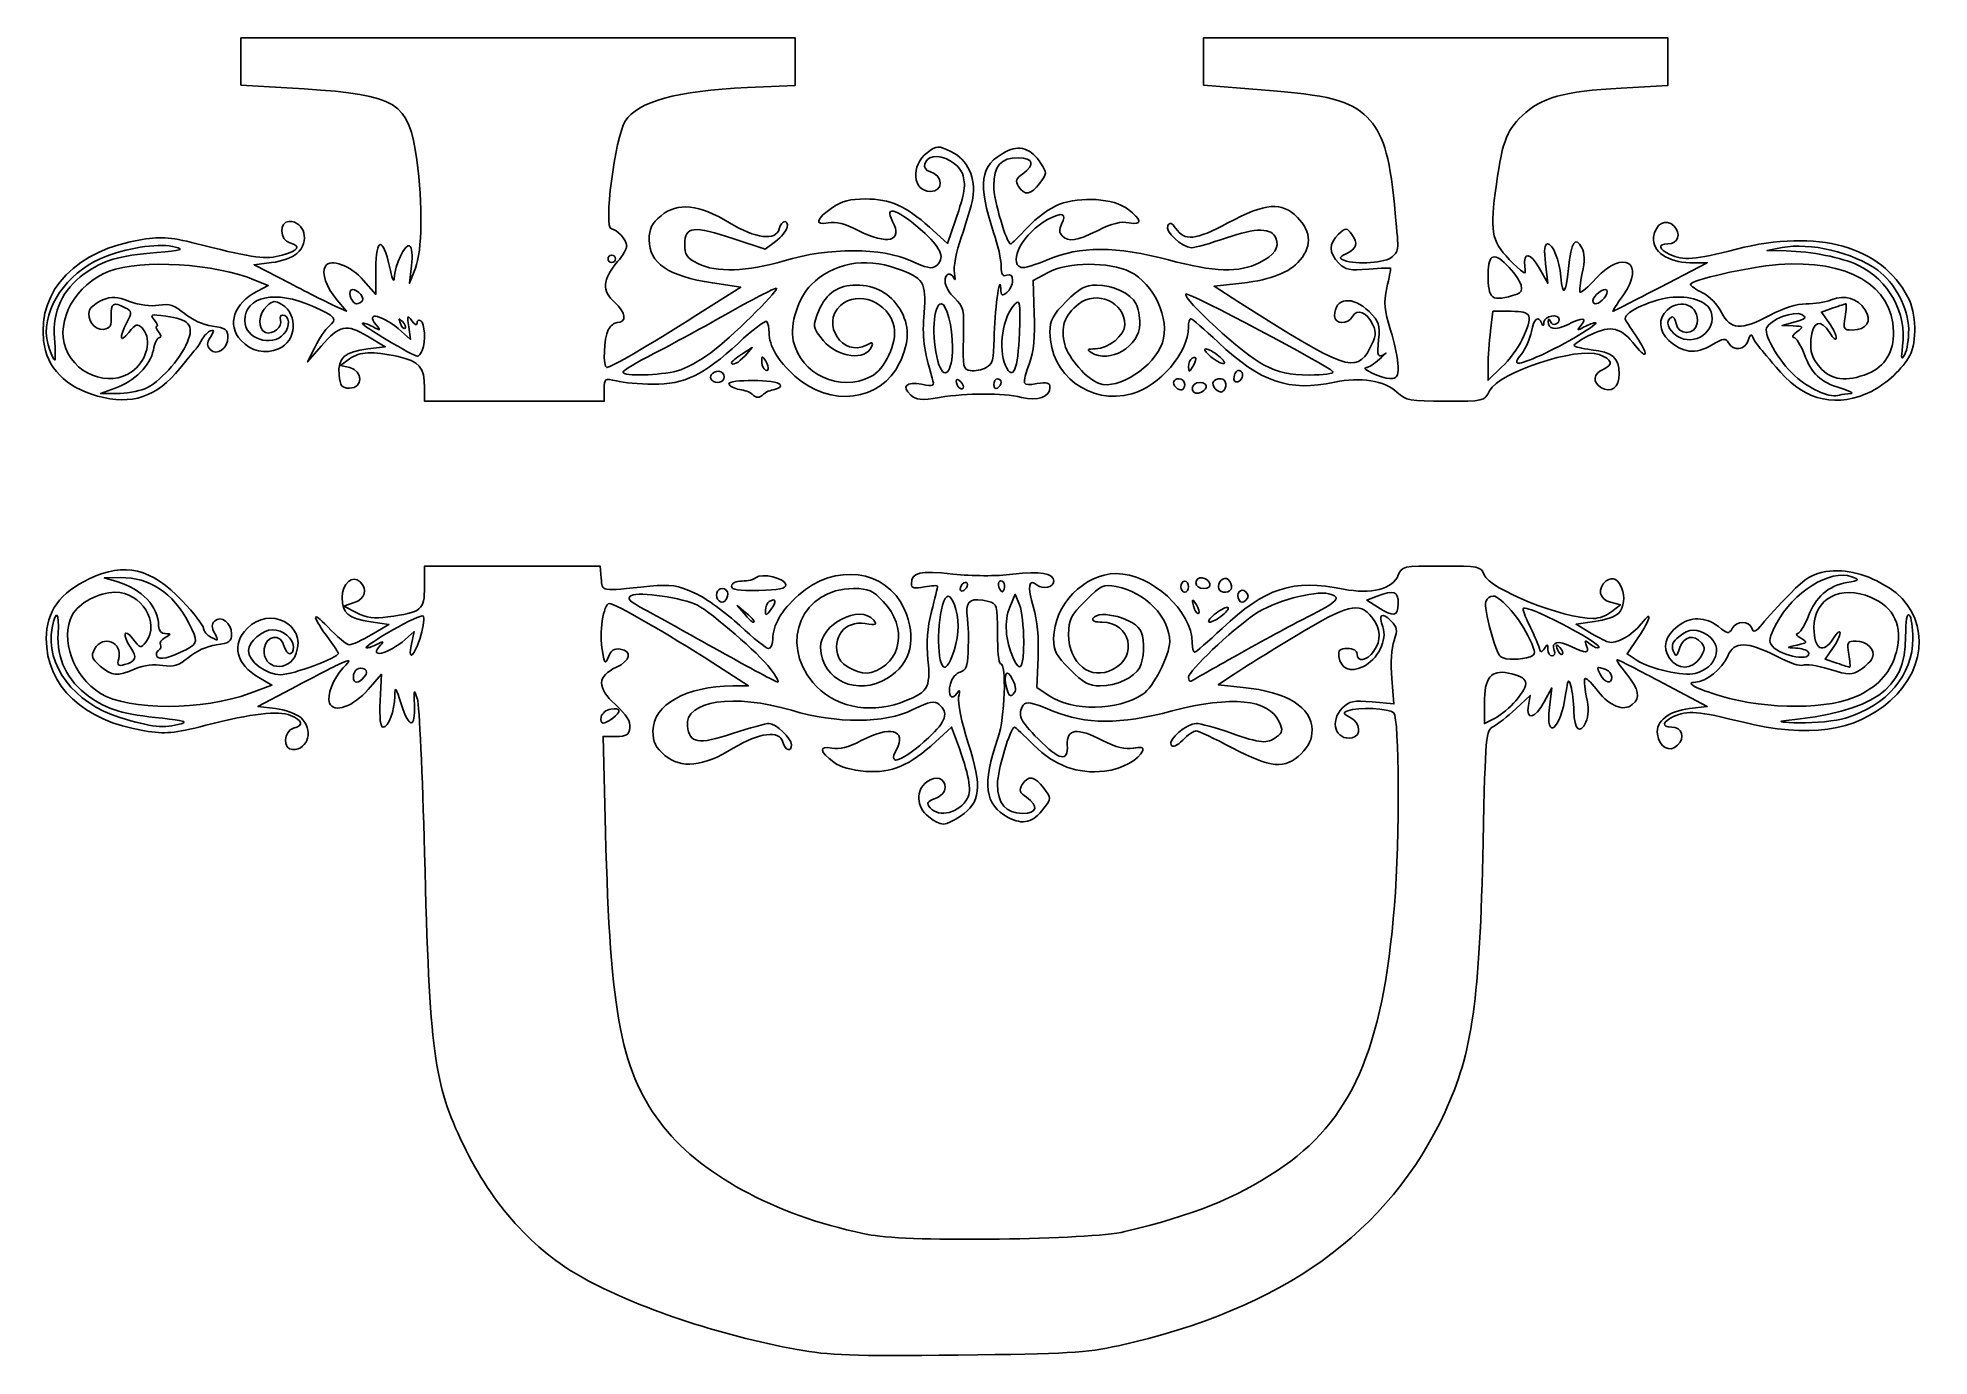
# Model space of a CAD drawing. Header units: centimetres. Extents: x -5.9 to 7.4, y -2.8 to 6.5.
import ezdxf

# ---------------------------------------------------------------- set-up
doc = ezdxf.new("R2010")
doc.units = ezdxf.units.CM
doc.header["$MEASUREMENT"] = 0
doc.layers.add('Layer 1', color=7, linetype='Continuous')

msp = doc.modelspace()

# ---------------------------------------------------------------- linework, layer by layer
at = {"layer": 'Layer 1'}
for points, knots in [([(-5.49259, 3.94215), (-5.71791, 4.00476), (-5.85158, 4.14192), (-5.87307, 4.33257), (-5.87307, 4.33257), (-5.91373, 4.69328), (-5.63886, 4.97539), (-5.17663, 5.04735), (-5.17663, 5.04735), (-5.03109, 5.07001), (-4.97531, 5.06487), (-4.75039, 5.00808), (-4.75039, 5.00808), (-4.37856, 4.91419), (-4.30663, 4.90513), (-4.18772, 4.93714), (-4.18772, 4.93714), (-4.07212, 4.96827), (-4.05117, 5.00252), (-4.13441, 5.02429), (-4.13441, 5.02429), (-4.20495, 5.04274), (-4.2096, 5.17537), (-4.1397, 5.17537), (-4.1397, 5.17537), (-4.02603, 5.17537), (-3.99042, 5.03289), (-4.08313, 4.949), (-4.08313, 4.949), (-4.11313, 4.92185), (-4.1935, 4.89273), (-4.26172, 4.88429), (-4.26172, 4.88429), (-4.26172, 4.88429), (-4.38576, 4.86895), (-4.38576, 4.86895), (-4.38576, 4.86895), (-4.38576, 4.86895), (-4.13441, 4.73858), (-4.13441, 4.73858), (-4.13441, 4.73858), (-3.99617, 4.66688), (-3.84942, 4.59315), (-3.80832, 4.57474), (-3.80832, 4.57474), (-3.80832, 4.57474), (-3.73358, 4.54127), (-3.73358, 4.54127), (-3.73358, 4.54127), (-3.73358, 4.54127), (-3.80171, 4.62224), (-3.80171, 4.62224), (-3.80171, 4.62224), (-3.87721, 4.71197), (-3.91132, 4.81215), (-3.88234, 4.85904), (-3.88234, 4.85904), (-3.84692, 4.91635), (-3.70152, 4.86238), (-3.61225, 4.75878), (-3.61225, 4.75878), (-3.61225, 4.75878), (-3.52665, 4.65944), (-3.52665, 4.65944), (-3.52665, 4.65944), (-3.52665, 4.65944), (-3.52626, 4.84024), (-3.52626, 4.84024), (-3.52626, 4.84024), (-3.52578, 5.06241), (-3.47485, 5.07063), (-3.4292, 4.85591), (-3.4292, 4.85591), (-3.41241, 4.77696), (-3.39753, 4.73953), (-3.39613, 4.77274), (-3.39613, 4.77274), (-3.39212, 4.86756), (-3.31869, 5.02252), (-3.28703, 5.00296), (-3.28703, 5.00296), (-3.26989, 4.99236), (-3.26454, 4.93691), (-3.27345, 4.86215), (-3.27345, 4.86215), (-3.27345, 4.86215), (-3.28815, 4.73882), (-3.28815, 4.73882), (-3.28815, 4.73882), (-3.28815, 4.73882), (-3.24639, 4.84465), (-3.24639, 4.84465), (-3.24639, 4.84465), (-3.19768, 4.9681), (-3.1937, 5.2911), (-3.23696, 5.6114), (-3.23696, 5.6114), (-3.29173, 6.01696), (-3.37618, 6.07), (-4.03202, 6.11075), (-4.03202, 6.11075), (-4.03202, 6.11075), (-4.47837, 6.13848), (-4.47837, 6.13848), (-4.47837, 6.13848), (-4.47837, 6.13848), (-4.47837, 6.30516), (-4.47837, 6.30516), (-4.47837, 6.30516), (-4.47837, 6.30516), (-4.47837, 6.47184), (-4.47837, 6.47184), (-4.47837, 6.47184), (-4.47837, 6.47184), (-2.52045, 6.47184), (-2.52045, 6.47184), (-2.52045, 6.47184), (-2.52045, 6.47184), (-0.56253, 6.47184), (-0.56253, 6.47184), (-0.56253, 6.47184), (-0.56253, 6.47184), (-0.56253, 6.30386), (-0.56253, 6.30386), (-0.56253, 6.30386), (-0.56253, 6.30386), (-0.56253, 6.13588), (-0.56253, 6.13588), (-0.56253, 6.13588), (-0.56253, 6.13588), (-0.89987, 6.12035), (-0.89987, 6.12035), (-0.89987, 6.12035), (-1.40398, 6.09714), (-1.67449, 6.02275), (-1.76362, 5.88281), (-1.76362, 5.88281), (-1.8367, 5.76808), (-1.91928, 5.12247), (-1.86088, 5.12247), (-1.86088, 5.12247), (-1.82398, 5.12247), (-1.75316, 5.04429), (-1.75316, 5.00355), (-1.75316, 5.00355), (-1.75316, 4.98388), (-1.78215, 4.93333), (-1.81759, 4.89121), (-1.81759, 4.89121), (-1.92519, 4.76334), (-1.93069, 4.68438), (-1.83769, 4.60277), (-1.83769, 4.60277), (-1.75912, 4.53382), (-1.75065, 4.46101), (-1.82121, 4.46101), (-1.82121, 4.46101), (-1.84097, 4.46101), (-1.86946, 4.43798), (-1.88453, 4.40983), (-1.88453, 4.40983), (-1.91473, 4.35341), (-1.92236, 4.14351), (-1.89421, 4.14351), (-1.89421, 4.14351), (-1.86495, 4.14351), (-1.60049, 4.2974), (-1.26444, 4.50998), (-1.26444, 4.50998), (-1.26444, 4.50998), (-0.94769, 4.71035), (-0.94769, 4.71035), (-0.94769, 4.71035), (-0.94769, 4.71035), (-1.14788, 4.7413), (-1.14788, 4.7413), (-1.14788, 4.7413), (-1.46151, 4.78979), (-1.59441, 4.88029), (-1.59441, 5.04535), (-1.59441, 5.04535), (-1.59441, 5.12413), (-1.57718, 5.15872), (-1.50962, 5.21556), (-1.50962, 5.21556), (-1.39412, 5.31275), (-1.24209, 5.29701), (-1.02711, 5.16562), (-1.02711, 5.16562), (-0.84442, 5.05396), (-0.69863, 5.03604), (-0.67603, 5.12246), (-0.67603, 5.12246), (-0.65949, 5.1857), (-0.60782, 5.1944), (-0.62012, 5.13188), (-0.62012, 5.13188), (-0.62482, 5.10796), (-0.66154, 5.06387), (-0.7017, 5.03391), (-0.7017, 5.03391), (-0.7017, 5.03391), (-0.77473, 4.97944), (-0.77473, 4.97944), (-0.77473, 4.97944), (-0.77473, 4.97944), (-0.99652, 5.05316), (-0.99652, 5.05316), (-0.99652, 5.05316), (-1.28108, 5.14775), (-1.34305, 5.14122), (-1.34305, 5.01663), (-1.34305, 5.01663), (-1.34305, 4.93725), (-1.32983, 4.91742), (-1.25045, 4.87776), (-1.25045, 4.87776), (-1.11975, 4.81247), (-0.90259, 4.81954), (-0.64191, 4.89756), (-0.64191, 4.89756), (-0.3269, 4.99185), (0.05117, 4.99158), (0.2545, 4.89692), (0.2545, 4.89692), (0.36361, 4.84613), (0.40532, 4.83768), (0.43309, 4.86073), (0.43309, 4.86073), (0.49607, 4.913), (0.47291, 4.98013), (0.35409, 5.08965), (0.35409, 5.08965), (0.16958, 5.25973), (0.05776, 5.30171), (0.12527, 5.17557), (0.12527, 5.17557), (0.20064, 5.03473), (0.09108, 5.00594), (-0.11768, 5.11172), (-0.11768, 5.11172), (-0.21256, 5.1598), (-0.27635, 5.17572), (-0.33059, 5.16487), (-0.33059, 5.16487), (-0.43163, 5.14466), (-0.41718, 5.19425), (-0.29862, 5.27458), (-0.29862, 5.27458), (-0.23411, 5.31829), (-0.17243, 5.33411), (-0.06653, 5.33411), (-0.06653, 5.33411), (0.10731, 5.33411), (0.21825, 5.28503), (0.38663, 5.13364), (0.38663, 5.13364), (0.38663, 5.13364), (0.51351, 5.01956), (0.51351, 5.01956), (0.51351, 5.01956), (0.51351, 5.01956), (0.56962, 5.18345), (0.56962, 5.18345), (0.56962, 5.18345), (0.63667, 5.37931), (0.64471, 5.43397), (0.61806, 5.51299), (0.61806, 5.51299), (0.5954, 5.58018), (0.47906, 5.6475), (0.41206, 5.6322), (0.41206, 5.6322), (0.34457, 5.61678), (0.32769, 5.54327), (0.38802, 5.52749), (0.38802, 5.52749), (0.48414, 5.50236), (0.48711, 5.38702), (0.39164, 5.38702), (0.39164, 5.38702), (0.26547, 5.38702), (0.25077, 5.57205), (0.3699, 5.66061), (0.3699, 5.66061), (0.43967, 5.71247), (0.44605, 5.71281), (0.53673, 5.66957), (0.53673, 5.66957), (0.65485, 5.61324), (0.71727, 5.47972), (0.69111, 5.33933), (0.69111, 5.33933), (0.68109, 5.28553), (0.64478, 5.16089), (0.61043, 5.06236), (0.61043, 5.06236), (0.57456, 4.95946), (0.55383, 4.85248), (0.56173, 4.81101), (0.56173, 4.81101), (0.56929, 4.77129), (0.56847, 4.75368), (0.55989, 4.77187), (0.55989, 4.77187), (0.53546, 4.82368), (0.49579, 4.81062), (0.49579, 4.75076), (0.49579, 4.75076), (0.49579, 4.72096), (0.52634, 4.66827), (0.56367, 4.63367), (0.56367, 4.63367), (0.62721, 4.57478), (0.63117, 4.55669), (0.6256, 4.35051), (0.6256, 4.35051), (0.62004, 4.14453), (0.62327, 4.12972), (0.67542, 4.12198), (0.67542, 4.12198), (0.70609, 4.11743), (0.75561, 4.12678), (0.78547, 4.14275), (0.78547, 4.14275), (0.83158, 4.16743), (0.84005, 4.19854), (0.84171, 4.34946), (0.84171, 4.34946), (0.84368, 4.52773), (0.88315, 4.82016), (0.88935, 4.70248), (0.88935, 4.70248), (0.89213, 4.6498), (0.89904, 4.645), (0.93235, 4.67265), (0.93235, 4.67265), (0.95418, 4.69077), (0.97204, 4.72922), (0.97204, 4.7581), (0.97204, 4.7581), (0.97204, 4.7939), (0.95941, 4.80576), (0.93235, 4.79538), (0.93235, 4.79538), (0.90251, 4.78393), (0.89266, 4.79984), (0.89266, 4.85953), (0.89266, 4.85953), (0.89266, 4.90319), (0.86855, 5.01048), (0.83908, 5.09795), (0.83908, 5.09795), (0.72372, 5.4404), (0.74343, 5.57399), (0.92303, 5.66687), (0.92303, 5.66687), (1.02195, 5.71802), (1.10351, 5.69138), (1.1731, 5.58516), (1.1731, 5.58516), (1.21612, 5.51951), (1.21574, 5.51297), (1.16503, 5.44505), (1.16503, 5.44505), (1.10279, 5.36169), (1.05548, 5.35462), (1.0146, 5.42257), (1.0146, 5.42257), (0.99059, 5.46248), (0.99607, 5.47868), (1.04479, 5.51179), (1.04479, 5.51179), (1.13466, 5.57285), (1.12027, 5.62516), (1.01361, 5.62516), (1.01361, 5.62516), (0.8903, 5.62516), (0.83974, 5.5672), (0.83974, 5.42583), (0.83974, 5.42583), (0.83974, 5.32458), (0.93036, 5.01662), (0.96016, 5.01662), (0.96016, 5.01662), (0.96609, 5.01662), (1.01975, 5.06957), (1.07941, 5.13429), (1.07941, 5.13429), (1.14056, 5.20063), (1.2386, 5.27133), (1.30417, 5.29637), (1.30417, 5.29637), (1.45295, 5.35319), (1.68674, 5.3375), (1.78506, 5.26409), (1.78506, 5.26409), (1.88812, 5.18714), (1.89256, 5.14604), (1.79572, 5.16541), (1.79572, 5.16541), (1.73836, 5.17688), (1.67608, 5.16177), (1.57673, 5.11226), (1.57673, 5.11226), (1.4239, 5.0361), (1.36845, 5.02766), (1.32252, 5.07359), (1.32252, 5.07359), (1.30089, 5.09522), (1.29998, 5.11899), (1.31937, 5.15523), (1.31937, 5.15523), (1.36087, 5.23277), (1.32432, 5.2448), (1.21923, 5.18821), (1.21923, 5.18821), (1.05296, 5.09867), (0.93637, 4.88737), (1.0328, 4.85036), (1.0328, 4.85036), (1.05167, 4.84312), (1.13799, 4.86824), (1.22462, 4.90619), (1.22462, 4.90619), (1.44298, 5.00185), (1.70904, 5.00095), (2.07492, 4.90331), (2.07492, 4.90331), (2.39678, 4.81742), (2.57611, 4.81179), (2.71607, 4.88319), (2.71607, 4.88319), (2.82317, 4.93783), (2.85891, 4.99054), (2.83359, 5.05652), (2.83359, 5.05652), (2.80495, 5.13116), (2.69338, 5.13213), (2.48391, 5.05957), (2.48391, 5.05957), (2.3727, 5.02105), (2.26154, 4.98967), (2.23689, 4.98984), (2.23689, 4.98984), (2.17027, 4.9903), (2.04442, 5.10743), (2.06857, 5.14651), (2.06857, 5.14651), (2.08349, 5.17065), (2.09828, 5.16571), (2.12492, 5.12768), (2.12492, 5.12768), (2.19033, 5.03429), (2.25986, 5.0412), (2.49311, 5.16423), (2.49311, 5.16423), (2.76494, 5.30762), (2.87247, 5.31628), (2.9849, 5.20385), (2.9849, 5.20385), (3.08791, 5.10084), (3.0888, 4.98618), (2.9874, 4.88477), (2.9874, 4.88477), (2.9043, 4.80167), (2.78203, 4.75957), (2.55053, 4.73435), (2.55053, 4.73435), (2.55053, 4.73435), (2.396, 4.71752), (2.396, 4.71752), (2.396, 4.71752), (2.396, 4.71752), (2.56376, 4.61054), (2.56376, 4.61054), (2.56376, 4.61054), (3.32444, 4.12547), (3.40057, 4.09851), (3.49763, 4.27978), (3.49763, 4.27978), (3.54108, 4.36092), (3.54429, 4.38753), (3.5177, 4.44589), (3.5177, 4.44589), (3.47751, 4.53409), (3.40771, 4.56292), (3.37516, 4.50475), (3.37516, 4.50475), (3.34166, 4.44489), (3.24746, 4.44773), (3.24746, 4.5086), (3.24746, 4.5086), (3.24746, 4.63691), (3.37689, 4.65312), (3.49092, 4.53909), (3.49092, 4.53909), (3.56267, 4.46734), (3.57009, 4.44547), (3.55828, 4.34065), (3.55828, 4.34065), (3.54522, 4.22475), (3.55571, 4.20344), (3.60653, 4.24269), (3.60653, 4.24269), (3.62066, 4.2536), (3.60221, 4.2358), (3.56552, 4.20313), (3.56552, 4.20313), (3.52883, 4.17046), (3.48691, 4.14325), (3.47236, 4.14266), (3.47236, 4.14266), (3.42041, 4.14056), (3.57935, 4.06595), (3.63772, 4.06503), (3.63772, 4.06503), (3.68751, 4.06425), (3.6972, 4.07817), (3.69691, 4.15008), (3.69691, 4.15008), (3.69672, 4.19737), (3.67246, 4.31299), (3.64299, 4.407), (3.64299, 4.407), (3.59815, 4.55007), (3.59389, 4.5988), (3.61687, 4.70596), (3.61687, 4.70596), (3.63197, 4.77638), (3.64433, 4.83823), (3.64433, 4.84341), (3.64433, 4.84341), (3.64433, 4.84859), (3.57441, 4.84649), (3.48895, 4.83874), (3.48895, 4.83874), (3.35472, 4.82657), (3.32591, 4.83231), (3.27728, 4.88094), (3.27728, 4.88094), (3.20604, 4.95218), (3.20571, 5.02103), (3.2763, 5.08491), (3.2763, 5.08491), (3.33058, 5.13403), (3.3323, 5.13401), (3.36926, 5.08347), (3.36926, 5.08347), (3.41583, 5.01978), (3.40592, 4.98553), (3.32983, 4.94726), (3.32983, 4.94726), (3.27959, 4.92199), (3.27729, 4.91514), (3.31424, 4.90096), (3.31424, 4.90096), (3.4003, 4.86794), (3.61326, 4.88349), (3.65567, 4.92589), (3.65567, 4.92589), (3.704, 4.97422), (3.70322, 4.95438), (3.67021, 5.29391), (3.67021, 5.29391), (3.63561, 5.64982), (3.58716, 5.80492), (3.47732, 5.91138), (3.47732, 5.91138), (3.35504, 6.0299), (3.20731, 6.06829), (2.72921, 6.10578), (2.72921, 6.10578), (2.72921, 6.10578), (2.32142, 6.13775), (2.32142, 6.13775), (2.32142, 6.13775), (2.32142, 6.13775), (2.32142, 6.30478), (2.32142, 6.30478), (2.32142, 6.30478), (2.32142, 6.30478), (2.32142, 6.47181), (2.32142, 6.47181), (2.32142, 6.47181), (2.32142, 6.47181), (3.96184, 6.47181), (3.96184, 6.47181), (3.96184, 6.47181), (3.96184, 6.47181), (5.60226, 6.47181), (5.60226, 6.47181), (5.60226, 6.47181), (5.60226, 6.47181), (5.60226, 6.3037), (5.60226, 6.3037), (5.60226, 6.3037), (5.60226, 6.3037), (5.60226, 6.13559), (5.60226, 6.13559), (5.60226, 6.13559), (5.60226, 6.13559), (5.27214, 6.11725), (5.27214, 6.11725), (5.27214, 6.11725), (4.86535, 6.09465), (4.70862, 6.05081), (4.57337, 5.9218), (4.57337, 5.9218), (4.45703, 5.81083), (4.42919, 5.73096), (4.38254, 5.37438), (4.38254, 5.37438), (4.34499, 5.08735), (4.36147, 5.0225), (4.50787, 4.88118), (4.50787, 4.88118), (4.59873, 4.79348), (4.60039, 4.79302), (4.59209, 4.85786), (4.59209, 4.85786), (4.57853, 4.96382), (4.63159, 4.95625), (4.69537, 4.84313), (4.69537, 4.84313), (4.69537, 4.84313), (4.7542, 4.7388), (4.7542, 4.7388), (4.7542, 4.7388), (4.7542, 4.7388), (4.73799, 4.87771), (4.73799, 4.87771), (4.73799, 4.87771), (4.72663, 4.97501), (4.731, 5.01662), (4.75257, 5.01662), (4.75257, 5.01662), (4.78986, 5.01662), (4.83584, 4.90286), (4.84648, 4.78429), (4.84648, 4.78429), (4.85957, 4.63841), (4.88053, 4.66147), (4.89998, 4.84317), (4.89998, 4.84317), (4.92015, 5.03151), (4.94826, 5.07511), (4.99419, 4.98929), (4.99419, 4.98929), (5.01506, 4.95029), (5.016, 4.89758), (4.99739, 4.81029), (4.99739, 4.81029), (4.98288, 4.74224), (4.97611, 4.68146), (4.98236, 4.67521), (4.98236, 4.67521), (4.98861, 4.66896), (5.03951, 4.71346), (5.09549, 4.77409), (5.09549, 4.77409), (5.28727, 4.98183), (5.44822, 4.88333), (5.28812, 4.6562), (5.28812, 4.6562), (5.24322, 4.5925), (5.20972, 4.54038), (5.21369, 4.54038), (5.21369, 4.54038), (5.21766, 4.54038), (5.36922, 4.61747), (5.55049, 4.71169), (5.55049, 4.71169), (5.55049, 4.71169), (5.88008, 4.883), (5.88008, 4.883), (5.88008, 4.883), (5.88008, 4.883), (5.75797, 4.88367), (5.75797, 4.88367), (5.75797, 4.88367), (5.60345, 4.88452), (5.48965, 4.96427), (5.50159, 5.06334), (5.50159, 5.06334), (5.51303, 5.15829), (5.58839, 5.20061), (5.64508, 5.14392), (5.64508, 5.14392), (5.69933, 5.08967), (5.67524, 5.01664), (5.6031, 5.01664), (5.6031, 5.01664), (5.52885, 5.01664), (5.53579, 4.9784), (5.61674, 4.94151), (5.61674, 4.94151), (5.71451, 4.89696), (5.7862, 4.90278), (6.08695, 4.97968), (6.08695, 4.97968), (6.65988, 5.12618), (7.11306, 4.99931), (7.29792, 4.64066), (7.29792, 4.64066), (7.35765, 4.52479), (7.36394, 4.32916), (7.31119, 4.22819), (7.31119, 4.22819), (7.26402, 4.1379), (7.14801, 4.02956), (7.04041, 3.97531), (7.04041, 3.97531), (6.80537, 3.85682), (6.57772, 3.90518), (6.39783, 4.11183), (6.39783, 4.11183), (6.23228, 4.302), (6.21852, 4.31939), (6.20267, 4.35849), (6.20267, 4.35849), (6.19248, 4.38361), (6.18231, 4.37645), (6.16982, 4.33534), (6.16982, 4.33534), (6.14894, 4.26666), (6.06588, 4.25582), (6.03148, 4.31729), (6.03148, 4.31729), (6.01093, 4.354), (5.99706, 4.35216), (5.9108, 4.30127), (5.9108, 4.30127), (5.79918, 4.23541), (5.70446, 4.24609), (5.60889, 4.3353), (5.60889, 4.3353), (5.53683, 4.40256), (5.53227, 4.49027), (5.59774, 4.54952), (5.59774, 4.54952), (5.6957, 4.63817), (5.82696, 4.58007), (5.80935, 4.45586), (5.80935, 4.45586), (5.79714, 4.3697), (5.67211, 4.36881), (5.65991, 4.4548), (5.65991, 4.4548), (5.65523, 4.48776), (5.64035, 4.50789), (5.62684, 4.49954), (5.62684, 4.49954), (5.58203, 4.47185), (5.60137, 4.40992), (5.66858, 4.36588), (5.66858, 4.36588), (5.79079, 4.28581), (5.95084, 4.40083), (5.90745, 4.53755), (5.90745, 4.53755), (5.88402, 4.61136), (5.75284, 4.65593), (5.61472, 4.63699), (5.61472, 4.63699), (5.46102, 4.61592), (5.27618, 4.52288), (5.30254, 4.47985), (5.30254, 4.47985), (5.31334, 4.46222), (5.34948, 4.40743), (5.38285, 4.35811), (5.38285, 4.35811), (5.46605, 4.23514), (5.45904, 4.18923), (5.37362, 4.29763), (5.37362, 4.29763), (5.27108, 4.42775), (5.20183, 4.445), (5.05951, 4.37586), (5.05951, 4.37586), (4.99422, 4.34414), (4.94081, 4.3102), (4.94081, 4.30044), (4.94081, 4.30044), (4.94081, 4.29068), (4.99438, 4.27666), (5.05986, 4.26928), (5.05986, 4.26928), (5.21164, 4.25217), (5.25831, 4.21231), (5.25831, 4.09977), (5.25831, 4.09977), (5.25831, 4.00039), (5.20121, 3.95777), (5.12904, 4.00329), (5.12904, 4.00329), (5.06844, 4.04152), (5.07616, 4.09937), (5.14596, 4.13), (5.14596, 4.13), (5.2203, 4.16261), (5.20936, 4.20207), (5.11691, 4.23474), (5.11691, 4.23474), (4.95761, 4.29104), (4.41049, 4.11045), (4.3426, 3.97917), (4.3426, 3.97917), (4.30459, 3.90568), (4.30344, 3.9054), (4.03118, 3.9054), (4.03118, 3.9054), (3.77828, 3.9054), (3.75273, 3.9102), (3.68836, 3.96986), (3.68836, 3.96986), (3.60094, 4.05088), (3.42722, 4.07872), (3.2484, 4.04037), (3.2484, 4.04037), (2.92465, 3.97094), (2.72604, 4.03888), (2.42475, 4.32213), (2.42475, 4.32213), (2.32801, 4.41308), (2.24137, 4.48749), (2.23223, 4.48749), (2.23223, 4.48749), (2.22309, 4.48749), (2.21534, 4.4607), (2.21502, 4.42796), (2.21502, 4.42796), (2.21326, 4.24762), (2.01142, 4.01021), (1.81486, 3.95728), (1.81486, 3.95728), (1.51873, 3.87754), (1.23664, 4.09034), (1.23664, 4.39349), (1.23664, 4.39349), (1.23664, 4.47742), (1.25614, 4.51395), (1.35222, 4.61003), (1.35222, 4.61003), (1.44683, 4.70464), (1.48548, 4.72561), (1.5652, 4.72561), (1.5652, 4.72561), (1.67983, 4.72561), (1.80603, 4.66648), (1.8444, 4.59478), (1.8444, 4.59478), (1.85938, 4.56678), (1.87164, 4.50248), (1.87164, 4.45189), (1.87164, 4.45189), (1.87164, 4.2927), (1.65657, 4.16607), (1.52768, 4.24936), (1.52768, 4.24936), (1.49648, 4.26952), (1.50279, 4.27509), (1.55718, 4.27541), (1.55718, 4.27541), (1.65045, 4.27596), (1.7658, 4.37071), (1.7658, 4.44678), (1.7658, 4.44678), (1.7658, 4.60477), (1.56763, 4.69286), (1.43929, 4.5919), (1.43929, 4.5919), (1.33872, 4.51279), (1.30914, 4.42602), (1.34163, 4.30537), (1.34163, 4.30537), (1.36761, 4.20889), (1.49943, 4.05981), (1.58523, 4.02987), (1.58523, 4.02987), (1.71838, 3.98341), (1.97573, 4.14989), (2.03137, 4.31848), (2.03137, 4.31848), (2.08669, 4.48611), (1.97224, 4.73621), (1.802, 4.81972), (1.802, 4.81972), (1.65466, 4.89199), (1.36429, 4.88967), (1.22341, 4.8151), (1.22341, 4.8151), (1.22341, 4.8151), (1.11758, 4.75908), (1.11758, 4.75908), (1.11758, 4.75908), (1.11758, 4.75908), (1.12571, 4.52406), (1.12571, 4.52406), (1.12571, 4.52406), (1.13137, 4.36048), (1.12131, 4.25385), (1.09264, 4.17327), (1.09264, 4.17327), (1.03682, 4.01641), (1.03824, 4.01242), (1.14404, 4.02959), (1.14404, 4.02959), (1.21746, 4.0415), (1.23664, 4.03587), (1.23664, 4.0024), (1.23664, 4.0024), (1.23664, 3.93495), (1.15296, 3.9059), (1.03647, 3.93291), (1.03647, 3.93291), (0.89979, 3.96461), (0.65345, 3.96433), (0.45759, 3.93225), (0.45759, 3.93225), (0.32536, 3.9106), (0.2928, 3.91329), (0.25316, 3.94917), (0.25316, 3.94917), (0.18583, 4.01011), (0.22176, 4.04535), (0.33043, 4.02496), (0.33043, 4.02496), (0.41854, 4.00843), (0.42257, 4.0108), (0.40498, 4.06889), (0.40498, 4.06889), (0.34574, 4.26442), (0.33362, 4.36119), (0.34716, 4.53025), (0.34716, 4.53025), (0.36451, 4.74679), (0.34651, 4.77598), (0.15382, 4.84396), (0.15382, 4.84396), (-0.0735, 4.92416), (-0.29681, 4.88141), (-0.44983, 4.72839), (-0.44983, 4.72839), (-0.54133, 4.63689), (-0.60192, 4.44779), (-0.57662, 4.33263), (-0.57662, 4.33263), (-0.52453, 4.09547), (-0.247, 3.96688), (-0.02973, 4.07924), (-0.02973, 4.07924), (0.07171, 4.1317), (0.15844, 4.31557), (0.13561, 4.42974), (0.13561, 4.42974), (0.10044, 4.6056), (-0.11967, 4.69352), (-0.24371, 4.58126), (-0.24371, 4.58126), (-0.38533, 4.4531), (-0.227, 4.21278), (-0.05987, 4.30223), (-0.05987, 4.30223), (-0.01811, 4.32458), (-0.01101, 4.32234), (-0.02317, 4.29065), (-0.02317, 4.29065), (-0.06226, 4.18878), (-0.26317, 4.21361), (-0.36337, 4.33269), (-0.36337, 4.33269), (-0.44109, 4.42506), (-0.4423, 4.43383), (-0.39334, 4.551), (-0.39334, 4.551), (-0.34497, 4.66677), (-0.25692, 4.72559), (-0.13199, 4.72559), (-0.13199, 4.72559), (0.0018, 4.72559), (0.10773, 4.66782), (0.17575, 4.55774), (0.17575, 4.55774), (0.24644, 4.44336), (0.24611, 4.32326), (0.17469, 4.17573), (0.17469, 4.17573), (0.04255, 3.90277), (-0.31628, 3.85803), (-0.56574, 4.08341), (-0.56574, 4.08341), (-0.6854, 4.19151), (-0.74774, 4.29623), (-0.74774, 4.38914), (-0.74774, 4.38914), (-0.74774, 4.42382), (-0.7553, 4.45975), (-0.76455, 4.469), (-0.76455, 4.469), (-0.77379, 4.47824), (-0.86372, 4.40955), (-0.9644, 4.31634), (-0.9644, 4.31634), (-1.20762, 4.09116), (-1.34646, 4.02421), (-1.56796, 4.0253), (-1.56796, 4.0253), (-1.66255, 4.02577), (-1.77863, 4.03618), (-1.82593, 4.04845), (-1.82593, 4.04845), (-1.90936, 4.07009), (-1.91192, 4.06829), (-1.91192, 3.98807), (-1.91192, 3.98807), (-1.91192, 3.98807), (-1.91192, 3.90539), (-1.91192, 3.90539), (-1.91192, 3.90539), (-1.91192, 3.90539), (-2.54692, 3.90539), (-2.54692, 3.90539), (-2.54692, 3.90539), (-2.54692, 3.90539), (-3.18192, 3.90539), (-3.18192, 3.90539), (-3.18192, 3.90539), (-3.18192, 3.90539), (-3.18192, 3.99973), (-3.18192, 3.99973), (-3.18192, 3.99973), (-3.18192, 4.14464), (-3.21902, 4.18865), (-3.36816, 4.22064), (-3.36816, 4.22064), (-3.55437, 4.26057), (-3.63601, 4.25663), (-3.71106, 4.20406), (-3.71106, 4.20406), (-3.71106, 4.20406), (-3.77572, 4.15877), (-3.77572, 4.15877), (-3.77572, 4.15877), (-3.77572, 4.15877), (-3.71033, 4.14333), (-3.71033, 4.14333), (-3.71033, 4.14333), (-3.61574, 4.121), (-3.61638, 3.99799), (-3.71109, 3.99799), (-3.71109, 3.99799), (-3.76787, 3.99799), (-3.77836, 4.01143), (-3.78519, 4.09286), (-3.78519, 4.09286), (-3.79517, 4.21194), (-3.74628, 4.25593), (-3.58241, 4.27533), (-3.58241, 4.27533), (-3.58241, 4.27533), (-3.45974, 4.28985), (-3.45974, 4.28985), (-3.45974, 4.28985), (-3.45974, 4.28985), (-3.58461, 4.36424), (-3.58461, 4.36424), (-3.58461, 4.36424), (-3.73543, 4.45409), (-3.78139, 4.44424), (-3.91173, 4.29409), (-3.91173, 4.29409), (-3.91173, 4.29409), (-4.008, 4.18319), (-4.008, 4.18319), (-4.008, 4.18319), (-4.008, 4.18319), (-3.95408, 4.29079), (-3.95408, 4.29079), (-3.95408, 4.29079), (-3.92443, 4.34997), (-3.88144, 4.41394), (-3.85854, 4.43294), (-3.85854, 4.43294), (-3.79388, 4.4866), (-3.80589, 4.50174), (-3.97236, 4.57645), (-3.97236, 4.57645), (-4.2332, 4.69351), (-4.45192, 4.6471), (-4.45192, 4.4747), (-4.45192, 4.4747), (-4.45192, 4.3477), (-4.26291, 4.2835), (-4.175, 4.38064), (-4.175, 4.38064), (-4.12836, 4.43217), (-4.13491, 4.51392), (-4.18568, 4.51392), (-4.18568, 4.51392), (-4.20023, 4.51392), (-4.20602, 4.49797), (-4.19854, 4.47847), (-4.19854, 4.47847), (-4.18067, 4.4319), (-4.25501, 4.37147), (-4.30607, 4.39107), (-4.30607, 4.39107), (-4.36212, 4.41258), (-4.35598, 4.52323), (-4.29571, 4.57778), (-4.29571, 4.57778), (-4.25265, 4.61675), (-4.23712, 4.6183), (-4.18889, 4.5885), (-4.18889, 4.5885), (-4.0714, 4.51588), (-4.0858, 4.32882), (-4.21295, 4.27616), (-4.21295, 4.27616), (-4.30955, 4.23615), (-4.40613, 4.25726), (-4.47765, 4.33403), (-4.47765, 4.33403), (-4.58055, 4.44448), (-4.52956, 4.59876), (-4.36225, 4.68322), (-4.36225, 4.68322), (-4.36225, 4.68322), (-4.28581, 4.72181), (-4.28581, 4.72181), (-4.28581, 4.72181), (-4.28581, 4.72181), (-4.37548, 4.75922), (-4.37548, 4.75922), (-4.37548, 4.75922), (-4.66092, 4.8783), (-5.18317, 4.91055), (-5.4098, 4.8231), (-5.4098, 4.8231), (-5.64651, 4.73176), (-5.79113, 4.4751), (-5.71645, 4.27889), (-5.71645, 4.27889), (-5.63696, 4.07003), (-5.3638, 3.99486), (-5.21718, 4.14148), (-5.21718, 4.14148), (-5.13141, 4.22725), (-5.11297, 4.35855), (-5.17762, 4.4232), (-5.17762, 4.4232), (-5.21036, 4.45594), (-5.22272, 4.45167), (-5.27022, 4.39128), (-5.27022, 4.39128), (-5.33415, 4.31), (-5.34272, 4.35007), (-5.2852, 4.46131), (-5.2852, 4.46131), (-5.24822, 4.53282), (-5.24905, 4.54033), (-5.29669, 4.56583), (-5.29669, 4.56583), (-5.37956, 4.61018), (-5.39923, 4.59848), (-5.39509, 4.50731), (-5.39509, 4.50731), (-5.39193, 4.43759), (-5.40212, 4.41976), (-5.44893, 4.4131), (-5.44893, 4.4131), (-5.51346, 4.40391), (-5.57254, 4.48517), (-5.54794, 4.54927), (-5.54794, 4.54927), (-5.53967, 4.57082), (-5.49782, 4.60298), (-5.45495, 4.62074), (-5.45495, 4.62074), (-5.39069, 4.64736), (-5.35731, 4.64554), (-5.26503, 4.6104), (-5.26503, 4.6104), (-5.19611, 4.58416), (-5.1169, 4.57369), (-5.059, 4.58316), (-5.059, 4.58316), (-4.98158, 4.59582), (-4.94935, 4.58543), (-4.8769, 4.52447), (-4.8769, 4.52447), (-4.82484, 4.48066), (-4.74435, 4.44445), (-4.67993, 4.43585), (-4.67993, 4.43585), (-4.58674, 4.42341), (-4.57099, 4.41216), (-4.57099, 4.35805), (-4.57099, 4.35805), (-4.57099, 4.27758), (-4.64808, 4.22323), (-4.69528, 4.27043), (-4.69528, 4.27043), (-4.72183, 4.29698), (-4.72157, 4.31454), (-4.69399, 4.3587), (-4.69399, 4.3587), (-4.66706, 4.40183), (-4.66679, 4.41142), (-4.69276, 4.40277), (-4.69276, 4.40277), (-4.71102, 4.39668), (-4.73872, 4.3686), (-4.75431, 4.34036), (-4.75431, 4.34036), (-4.7699, 4.31212), (-4.78861, 4.28307), (-4.79589, 4.27579), (-4.79589, 4.27579), (-4.80317, 4.26851), (-4.85472, 4.20582), (-4.91045, 4.13647), (-4.91045, 4.13647), (-5.07274, 3.93452), (-5.251, 3.87502), (-5.49261, 3.94215), (-5.49261, 3.94215), (-5.49261, 3.94215), (-5.49259, 3.94215), (-5.49259, 3.94215)], [0, 0, 0, 0, 0.00323625, 0.00323625, 0.00323625, 0.00323625, 0.00647249, 0.00647249, 0.00647249, 0.00647249, 0.00970874, 0.00970874, 0.00970874, 0.00970874, 0.01294498, 0.01294498, 0.01294498, 0.01294498, 0.01618123, 0.01618123, 0.01618123, 0.01618123, 0.01941748, 0.01941748, 0.01941748, 0.01941748, 0.02265372, 0.02265372, 0.02265372, 0.02265372, 0.02588997, 0.02588997, 0.02588997, 0.02588997, 0.02912621, 0.02912621, 0.02912621, 0.02912621, 0.03236246, 0.03236246, 0.03236246, 0.03236246, 0.03559871, 0.03559871, 0.03559871, 0.03559871, 0.03883495, 0.03883495, 0.03883495, 0.03883495, 0.0420712, 0.0420712, 0.0420712, 0.0420712, 0.04530744, 0.04530744, 0.04530744, 0.04530744, 0.04854369, 0.04854369, 0.04854369, 0.04854369, 0.05177994, 0.05177994, 0.05177994, 0.05177994, 0.05501618, 0.05501618, 0.05501618, 0.05501618, 0.05825243, 0.05825243, 0.05825243, 0.05825243, 0.06148867, 0.06148867, 0.06148867, 0.06148867, 0.06472492, 0.06472492, 0.06472492, 0.06472492, 0.06796117, 0.06796117, 0.06796117, 0.06796117, 0.07119741, 0.07119741, 0.07119741, 0.07119741, 0.07443366, 0.07443366, 0.07443366, 0.07443366, 0.0776699, 0.0776699, 0.0776699, 0.0776699, 0.08090615, 0.08090615, 0.08090615, 0.08090615, 0.08414239, 0.08414239, 0.08414239, 0.08414239, 0.08737864, 0.08737864, 0.08737864, 0.08737864, 0.09061489, 0.09061489, 0.09061489, 0.09061489, 0.09385113, 0.09385113, 0.09385113, 0.09385113, 0.09708738, 0.09708738, 0.09708738, 0.09708738, 0.10032362, 0.10032362, 0.10032362, 0.10032362, 0.10355987, 0.10355987, 0.10355987, 0.10355987, 0.10679612, 0.10679612, 0.10679612, 0.10679612, 0.11003236, 0.11003236, 0.11003236, 0.11003236, 0.11326861, 0.11326861, 0.11326861, 0.11326861, 0.11650485, 0.11650485, 0.11650485, 0.11650485, 0.1197411, 0.1197411, 0.1197411, 0.1197411, 0.12297735, 0.12297735, 0.12297735, 0.12297735, 0.12621359, 0.12621359, 0.12621359, 0.12621359, 0.12944984, 0.12944984, 0.12944984, 0.12944984, 0.13268608, 0.13268608, 0.13268608, 0.13268608, 0.13592233, 0.13592233, 0.13592233, 0.13592233, 0.13915858, 0.13915858, 0.13915858, 0.13915858, 0.14239482, 0.14239482, 0.14239482, 0.14239482, 0.14563107, 0.14563107, 0.14563107, 0.14563107, 0.14886731, 0.14886731, 0.14886731, 0.14886731, 0.15210356, 0.15210356, 0.15210356, 0.15210356, 0.15533981, 0.15533981, 0.15533981, 0.15533981, 0.15857605, 0.15857605, 0.15857605, 0.15857605, 0.1618123, 0.1618123, 0.1618123, 0.1618123, 0.16504854, 0.16504854, 0.16504854, 0.16504854, 0.16828479, 0.16828479, 0.16828479, 0.16828479, 0.17152104, 0.17152104, 0.17152104, 0.17152104, 0.17475728, 0.17475728, 0.17475728, 0.17475728, 0.17799353, 0.17799353, 0.17799353, 0.17799353, 0.18122977, 0.18122977, 0.18122977, 0.18122977, 0.18446602, 0.18446602, 0.18446602, 0.18446602, 0.18770227, 0.18770227, 0.18770227, 0.18770227, 0.19093851, 0.19093851, 0.19093851, 0.19093851, 0.19417476, 0.19417476, 0.19417476, 0.19417476, 0.197411, 0.197411, 0.197411, 0.197411, 0.20064725, 0.20064725, 0.20064725, 0.20064725, 0.2038835, 0.2038835, 0.2038835, 0.2038835, 0.20711974, 0.20711974, 0.20711974, 0.20711974, 0.21035599, 0.21035599, 0.21035599, 0.21035599, 0.21359223, 0.21359223, 0.21359223, 0.21359223, 0.21682848, 0.21682848, 0.21682848, 0.21682848, 0.22006472, 0.22006472, 0.22006472, 0.22006472, 0.22330097, 0.22330097, 0.22330097, 0.22330097, 0.22653722, 0.22653722, 0.22653722, 0.22653722, 0.22977346, 0.22977346, 0.22977346, 0.22977346, 0.23300971, 0.23300971, 0.23300971, 0.23300971, 0.23624595, 0.23624595, 0.23624595, 0.23624595, 0.2394822, 0.2394822, 0.2394822, 0.2394822, 0.24271845, 0.24271845, 0.24271845, 0.24271845, 0.24595469, 0.24595469, 0.24595469, 0.24595469, 0.24919094, 0.24919094, 0.24919094, 0.24919094, 0.25242718, 0.25242718, 0.25242718, 0.25242718, 0.25566343, 0.25566343, 0.25566343, 0.25566343, 0.25889968, 0.25889968, 0.25889968, 0.25889968, 0.26213592, 0.26213592, 0.26213592, 0.26213592, 0.26537217, 0.26537217, 0.26537217, 0.26537217, 0.26860841, 0.26860841, 0.26860841, 0.26860841, 0.27184466, 0.27184466, 0.27184466, 0.27184466, 0.27508091, 0.27508091, 0.27508091, 0.27508091, 0.27831715, 0.27831715, 0.27831715, 0.27831715, 0.2815534, 0.2815534, 0.2815534, 0.2815534, 0.28478964, 0.28478964, 0.28478964, 0.28478964, 0.28802589, 0.28802589, 0.28802589, 0.28802589, 0.29126214, 0.29126214, 0.29126214, 0.29126214, 0.29449838, 0.29449838, 0.29449838, 0.29449838, 0.29773463, 0.29773463, 0.29773463, 0.29773463, 0.30097087, 0.30097087, 0.30097087, 0.30097087, 0.30420712, 0.30420712, 0.30420712, 0.30420712, 0.30744337, 0.30744337, 0.30744337, 0.30744337, 0.31067961, 0.31067961, 0.31067961, 0.31067961, 0.31391586, 0.31391586, 0.31391586, 0.31391586, 0.3171521, 0.3171521, 0.3171521, 0.3171521, 0.32038835, 0.32038835, 0.32038835, 0.32038835, 0.3236246, 0.3236246, 0.3236246, 0.3236246, 0.32686084, 0.32686084, 0.32686084, 0.32686084, 0.33009709, 0.33009709, 0.33009709, 0.33009709, 0.33333333, 0.33333333, 0.33333333, 0.33333333, 0.33656958, 0.33656958, 0.33656958, 0.33656958, 0.33980583, 0.33980583, 0.33980583, 0.33980583, 0.34304207, 0.34304207, 0.34304207, 0.34304207, 0.34627832, 0.34627832, 0.34627832, 0.34627832, 0.34951456, 0.34951456, 0.34951456, 0.34951456, 0.35275081, 0.35275081, 0.35275081, 0.35275081, 0.35598706, 0.35598706, 0.35598706, 0.35598706, 0.3592233, 0.3592233, 0.3592233, 0.3592233, 0.36245955, 0.36245955, 0.36245955, 0.36245955, 0.36569579, 0.36569579, 0.36569579, 0.36569579, 0.36893204, 0.36893204, 0.36893204, 0.36893204, 0.37216828, 0.37216828, 0.37216828, 0.37216828, 0.37540453, 0.37540453, 0.37540453, 0.37540453, 0.37864078, 0.37864078, 0.37864078, 0.37864078, 0.38187702, 0.38187702, 0.38187702, 0.38187702, 0.38511327, 0.38511327, 0.38511327, 0.38511327, 0.38834951, 0.38834951, 0.38834951, 0.38834951, 0.39158576, 0.39158576, 0.39158576, 0.39158576, 0.39482201, 0.39482201, 0.39482201, 0.39482201, 0.39805825, 0.39805825, 0.39805825, 0.39805825, 0.4012945, 0.4012945, 0.4012945, 0.4012945, 0.40453074, 0.40453074, 0.40453074, 0.40453074, 0.40776699, 0.40776699, 0.40776699, 0.40776699, 0.41100324, 0.41100324, 0.41100324, 0.41100324, 0.41423948, 0.41423948, 0.41423948, 0.41423948, 0.41747573, 0.41747573, 0.41747573, 0.41747573, 0.42071197, 0.42071197, 0.42071197, 0.42071197, 0.42394822, 0.42394822, 0.42394822, 0.42394822, 0.42718447, 0.42718447, 0.42718447, 0.42718447, 0.43042071, 0.43042071, 0.43042071, 0.43042071, 0.43365696, 0.43365696, 0.43365696, 0.43365696, 0.4368932, 0.4368932, 0.4368932, 0.4368932, 0.44012945, 0.44012945, 0.44012945, 0.44012945, 0.4433657, 0.4433657, 0.4433657, 0.4433657, 0.44660194, 0.44660194, 0.44660194, 0.44660194, 0.44983819, 0.44983819, 0.44983819, 0.44983819, 0.45307443, 0.45307443, 0.45307443, 0.45307443, 0.45631068, 0.45631068, 0.45631068, 0.45631068, 0.45954693, 0.45954693, 0.45954693, 0.45954693, 0.46278317, 0.46278317, 0.46278317, 0.46278317, 0.46601942, 0.46601942, 0.46601942, 0.46601942, 0.46925566, 0.46925566, 0.46925566, 0.46925566, 0.47249191, 0.47249191, 0.47249191, 0.47249191, 0.47572816, 0.47572816, 0.47572816, 0.47572816, 0.4789644, 0.4789644, 0.4789644, 0.4789644, 0.48220065, 0.48220065, 0.48220065, 0.48220065, 0.48543689, 0.48543689, 0.48543689, 0.48543689, 0.48867314, 0.48867314, 0.48867314, 0.48867314, 0.49190939, 0.49190939, 0.49190939, 0.49190939, 0.49514563, 0.49514563, 0.49514563, 0.49514563, 0.49838188, 0.49838188, 0.49838188, 0.49838188, 0.50161812, 0.50161812, 0.50161812, 0.50161812, 0.50485437, 0.50485437, 0.50485437, 0.50485437, 0.50809061, 0.50809061, 0.50809061, 0.50809061, 0.51132686, 0.51132686, 0.51132686, 0.51132686, 0.51456311, 0.51456311, 0.51456311, 0.51456311, 0.51779935, 0.51779935, 0.51779935, 0.51779935, 0.5210356, 0.5210356, 0.5210356, 0.5210356, 0.52427184, 0.52427184, 0.52427184, 0.52427184, 0.52750809, 0.52750809, 0.52750809, 0.52750809, 0.53074434, 0.53074434, 0.53074434, 0.53074434, 0.53398058, 0.53398058, 0.53398058, 0.53398058, 0.53721683, 0.53721683, 0.53721683, 0.53721683, 0.54045307, 0.54045307, 0.54045307, 0.54045307, 0.54368932, 0.54368932, 0.54368932, 0.54368932, 0.54692557, 0.54692557, 0.54692557, 0.54692557, 0.55016181, 0.55016181, 0.55016181, 0.55016181, 0.55339806, 0.55339806, 0.55339806, 0.55339806, 0.5566343, 0.5566343, 0.5566343, 0.5566343, 0.55987055, 0.55987055, 0.55987055, 0.55987055, 0.5631068, 0.5631068, 0.5631068, 0.5631068, 0.56634304, 0.56634304, 0.56634304, 0.56634304, 0.56957929, 0.56957929, 0.56957929, 0.56957929, 0.57281553, 0.57281553, 0.57281553, 0.57281553, 0.57605178, 0.57605178, 0.57605178, 0.57605178, 0.57928803, 0.57928803, 0.57928803, 0.57928803, 0.58252427, 0.58252427, 0.58252427, 0.58252427, 0.58576052, 0.58576052, 0.58576052, 0.58576052, 0.58899676, 0.58899676, 0.58899676, 0.58899676, 0.59223301, 0.59223301, 0.59223301, 0.59223301, 0.59546926, 0.59546926, 0.59546926, 0.59546926, 0.5987055, 0.5987055, 0.5987055, 0.5987055, 0.60194175, 0.60194175, 0.60194175, 0.60194175, 0.60517799, 0.60517799, 0.60517799, 0.60517799, 0.60841424, 0.60841424, 0.60841424, 0.60841424, 0.61165049, 0.61165049, 0.61165049, 0.61165049, 0.61488673, 0.61488673, 0.61488673, 0.61488673, 0.61812298, 0.61812298, 0.61812298, 0.61812298, 0.62135922, 0.62135922, 0.62135922, 0.62135922, 0.62459547, 0.62459547, 0.62459547, 0.62459547, 0.62783172, 0.62783172, 0.62783172, 0.62783172, 0.63106796, 0.63106796, 0.63106796, 0.63106796, 0.63430421, 0.63430421, 0.63430421, 0.63430421, 0.63754045, 0.63754045, 0.63754045, 0.63754045, 0.6407767, 0.6407767, 0.6407767, 0.6407767, 0.64401294, 0.64401294, 0.64401294, 0.64401294, 0.64724919, 0.64724919, 0.64724919, 0.64724919, 0.65048544, 0.65048544, 0.65048544, 0.65048544, 0.65372168, 0.65372168, 0.65372168, 0.65372168, 0.65695793, 0.65695793, 0.65695793, 0.65695793, 0.66019417, 0.66019417, 0.66019417, 0.66019417, 0.66343042, 0.66343042, 0.66343042, 0.66343042, 0.66666667, 0.66666667, 0.66666667, 0.66666667, 0.66990291, 0.66990291, 0.66990291, 0.66990291, 0.67313916, 0.67313916, 0.67313916, 0.67313916, 0.6763754, 0.6763754, 0.6763754, 0.6763754, 0.67961165, 0.67961165, 0.67961165, 0.67961165, 0.6828479, 0.6828479, 0.6828479, 0.6828479, 0.68608414, 0.68608414, 0.68608414, 0.68608414, 0.68932039, 0.68932039, 0.68932039, 0.68932039, 0.69255663, 0.69255663, 0.69255663, 0.69255663, 0.69579288, 0.69579288, 0.69579288, 0.69579288, 0.69902913, 0.69902913, 0.69902913, 0.69902913, 0.70226537, 0.70226537, 0.70226537, 0.70226537, 0.70550162, 0.70550162, 0.70550162, 0.70550162, 0.70873786, 0.70873786, 0.70873786, 0.70873786, 0.71197411, 0.71197411, 0.71197411, 0.71197411, 0.71521036, 0.71521036, 0.71521036, 0.71521036, 0.7184466, 0.7184466, 0.7184466, 0.7184466, 0.72168285, 0.72168285, 0.72168285, 0.72168285, 0.72491909, 0.72491909, 0.72491909, 0.72491909, 0.72815534, 0.72815534, 0.72815534, 0.72815534, 0.73139159, 0.73139159, 0.73139159, 0.73139159, 0.73462783, 0.73462783, 0.73462783, 0.73462783, 0.73786408, 0.73786408, 0.73786408, 0.73786408, 0.74110032, 0.74110032, 0.74110032, 0.74110032, 0.74433657, 0.74433657, 0.74433657, 0.74433657, 0.74757282, 0.74757282, 0.74757282, 0.74757282, 0.75080906, 0.75080906, 0.75080906, 0.75080906, 0.75404531, 0.75404531, 0.75404531, 0.75404531, 0.75728155, 0.75728155, 0.75728155, 0.75728155, 0.7605178, 0.7605178, 0.7605178, 0.7605178, 0.76375405, 0.76375405, 0.76375405, 0.76375405, 0.76699029, 0.76699029, 0.76699029, 0.76699029, 0.77022654, 0.77022654, 0.77022654, 0.77022654, 0.77346278, 0.77346278, 0.77346278, 0.77346278, 0.77669903, 0.77669903, 0.77669903, 0.77669903, 0.77993528, 0.77993528, 0.77993528, 0.77993528, 0.78317152, 0.78317152, 0.78317152, 0.78317152, 0.78640777, 0.78640777, 0.78640777, 0.78640777, 0.78964401, 0.78964401, 0.78964401, 0.78964401, 0.79288026, 0.79288026, 0.79288026, 0.79288026, 0.7961165, 0.7961165, 0.7961165, 0.7961165, 0.79935275, 0.79935275, 0.79935275, 0.79935275, 0.802589, 0.802589, 0.802589, 0.802589, 0.80582524, 0.80582524, 0.80582524, 0.80582524, 0.80906149, 0.80906149, 0.80906149, 0.80906149, 0.81229773, 0.81229773, 0.81229773, 0.81229773, 0.81553398, 0.81553398, 0.81553398, 0.81553398, 0.81877023, 0.81877023, 0.81877023, 0.81877023, 0.82200647, 0.82200647, 0.82200647, 0.82200647, 0.82524272, 0.82524272, 0.82524272, 0.82524272, 0.82847896, 0.82847896, 0.82847896, 0.82847896, 0.83171521, 0.83171521, 0.83171521, 0.83171521, 0.83495146, 0.83495146, 0.83495146, 0.83495146, 0.8381877, 0.8381877, 0.8381877, 0.8381877, 0.84142395, 0.84142395, 0.84142395, 0.84142395, 0.84466019, 0.84466019, 0.84466019, 0.84466019, 0.84789644, 0.84789644, 0.84789644, 0.84789644, 0.85113269, 0.85113269, 0.85113269, 0.85113269, 0.85436893, 0.85436893, 0.85436893, 0.85436893, 0.85760518, 0.85760518, 0.85760518, 0.85760518, 0.86084142, 0.86084142, 0.86084142, 0.86084142, 0.86407767, 0.86407767, 0.86407767, 0.86407767, 0.86731392, 0.86731392, 0.86731392, 0.86731392, 0.87055016, 0.87055016, 0.87055016, 0.87055016, 0.87378641, 0.87378641, 0.87378641, 0.87378641, 0.87702265, 0.87702265, 0.87702265, 0.87702265, 0.8802589, 0.8802589, 0.8802589, 0.8802589, 0.88349515, 0.88349515, 0.88349515, 0.88349515, 0.88673139, 0.88673139, 0.88673139, 0.88673139, 0.88996764, 0.88996764, 0.88996764, 0.88996764, 0.89320388, 0.89320388, 0.89320388, 0.89320388, 0.89644013, 0.89644013, 0.89644013, 0.89644013, 0.89967638, 0.89967638, 0.89967638, 0.89967638, 0.90291262, 0.90291262, 0.90291262, 0.90291262, 0.90614887, 0.90614887, 0.90614887, 0.90614887, 0.90938511, 0.90938511, 0.90938511, 0.90938511, 0.91262136, 0.91262136, 0.91262136, 0.91262136, 0.91585761, 0.91585761, 0.91585761, 0.91585761, 0.91909385, 0.91909385, 0.91909385, 0.91909385, 0.9223301, 0.9223301, 0.9223301, 0.9223301, 0.92556634, 0.92556634, 0.92556634, 0.92556634, 0.92880259, 0.92880259, 0.92880259, 0.92880259, 0.93203883, 0.93203883, 0.93203883, 0.93203883, 0.93527508, 0.93527508, 0.93527508, 0.93527508, 0.93851133, 0.93851133, 0.93851133, 0.93851133, 0.94174757, 0.94174757, 0.94174757, 0.94174757, 0.94498382, 0.94498382, 0.94498382, 0.94498382, 0.94822006, 0.94822006, 0.94822006, 0.94822006, 0.95145631, 0.95145631, 0.95145631, 0.95145631, 0.95469256, 0.95469256, 0.95469256, 0.95469256, 0.9579288, 0.9579288, 0.9579288, 0.9579288, 0.96116505, 0.96116505, 0.96116505, 0.96116505, 0.96440129, 0.96440129, 0.96440129, 0.96440129, 0.96763754, 0.96763754, 0.96763754, 0.96763754, 0.97087379, 0.97087379, 0.97087379, 0.97087379, 0.97411003, 0.97411003, 0.97411003, 0.97411003, 0.97734628, 0.97734628, 0.97734628, 0.97734628, 0.98058252, 0.98058252, 0.98058252, 0.98058252, 0.98381877, 0.98381877, 0.98381877, 0.98381877, 0.98705502, 0.98705502, 0.98705502, 0.98705502, 0.99029126, 0.99029126, 0.99029126, 0.99029126, 0.99352751, 0.99352751, 0.99352751, 0.99352751, 1, 1, 1, 1]), ([(-5.79584, 4.35063), (-5.80985, 4.54429), (-5.74142, 4.69195), (-5.58527, 4.80507), (-5.58527, 4.80507), (-5.451, 4.90234), (-5.34524, 4.93345), (-5.07369, 4.95559), (-5.07369, 4.95559), (-4.89884, 4.96984), (-4.87583, 4.97661), (-4.9414, 4.9945), (-4.9414, 4.9945), (-5.04557, 5.02292), (-5.25029, 4.99589), (-5.42841, 4.93019), (-5.42841, 4.93019), (-5.67315, 4.83992), (-5.8535, 4.61103), (-5.85406, 4.38996), (-5.85406, 4.38996), (-5.85419, 4.33346), (-5.81142, 4.19641), (-5.79364, 4.19641), (-5.79364, 4.19641), (-5.78871, 4.19641), (-5.7897, 4.26581), (-5.79584, 4.35062), (-5.79584, 4.35062), (-5.79584, 4.35062), (-5.79584, 4.35063), (-5.79584, 4.35063)], [0, 0, 0, 0, 0.11111111, 0.11111111, 0.11111111, 0.11111111, 0.22222222, 0.22222222, 0.22222222, 0.22222222, 0.33333333, 0.33333333, 0.33333333, 0.33333333, 0.44444444, 0.44444444, 0.44444444, 0.44444444, 0.55555556, 0.55555556, 0.55555556, 0.55555556, 0.66666667, 0.66666667, 0.66666667, 0.66666667, 0.77777778, 0.77777778, 0.77777778, 0.77777778, 1, 1, 1, 1]), ([(4.5373, 4.66081), (4.59441, 4.6784), (4.57362, 4.74927), (4.48202, 4.84922), (4.48202, 4.84922), (4.37799, 4.96274), (4.33224, 4.9494), (4.33224, 4.80556), (4.33224, 4.80556), (4.33224, 4.62104), (4.35532, 4.60475), (4.53729, 4.66082), (4.53729, 4.66082), (4.53729, 4.66082), (4.5373, 4.66081), (4.5373, 4.66081)], [0, 0, 0, 0, 0.2, 0.2, 0.2, 0.2, 0.4, 0.4, 0.4, 0.4, 0.6, 0.6, 0.6, 0.6, 1, 1, 1, 1]), ([(7.30361, 4.41363), (7.3014, 4.56025), (7.20427, 4.74571), (7.08535, 4.83039), (7.08535, 4.83039), (6.90608, 4.95804), (6.60798, 5.02849), (6.40923, 4.99019), (6.40923, 4.99019), (6.40923, 4.99019), (6.3034, 4.96979), (6.3034, 4.96979), (6.3034, 4.96979), (6.3034, 4.96979), (6.43869, 4.96675), (6.43869, 4.96675), (6.43869, 4.96675), (6.6197, 4.96268), (6.82881, 4.92133), (6.94342, 4.86695), (6.94342, 4.86695), (7.16221, 4.76313), (7.29224, 4.52924), (7.2611, 4.29553), (7.2611, 4.29553), (7.24885, 4.20357), (7.25152, 4.19277), (7.27581, 4.236), (7.27581, 4.236), (7.29214, 4.26504), (7.30464, 4.34498), (7.30361, 4.41364), (7.30361, 4.41364), (7.30361, 4.41364), (7.30361, 4.41363), (7.30361, 4.41363)], [0, 0, 0, 0, 0.1, 0.1, 0.1, 0.1, 0.2, 0.2, 0.2, 0.2, 0.3, 0.3, 0.3, 0.3, 0.4, 0.4, 0.4, 0.4, 0.5, 0.5, 0.5, 0.5, 0.6, 0.6, 0.6, 0.6, 0.7, 0.7, 0.7, 0.7, 0.8, 0.8, 0.8, 0.8, 1, 1, 1, 1]), ([(-1.83254, 4.91079), (-1.83254, 4.92534), (-1.84445, 4.93725), (-1.859, 4.93725), (-1.859, 4.93725), (-1.87355, 4.93725), (-1.88546, 4.92534), (-1.88546, 4.91079), (-1.88546, 4.91079), (-1.88546, 4.89624), (-1.87355, 4.88433), (-1.859, 4.88433), (-1.859, 4.88433), (-1.84445, 4.88433), (-1.83254, 4.89624), (-1.83254, 4.91079)], [0, 0, 0, 0, 0.2, 0.2, 0.2, 0.2, 0.4, 0.4, 0.4, 0.4, 0.6, 0.6, 0.6, 0.6, 1, 1, 1, 1]), ([(7.01656, 4.1016), (7.13734, 4.15206), (7.19848, 4.25243), (7.1963, 4.39664), (7.1963, 4.39664), (7.19136, 4.72343), (6.87297, 4.90889), (6.38277, 4.87052), (6.38277, 4.87052), (6.1697, 4.85384), (5.76048, 4.7608), (5.7616, 4.72929), (5.7616, 4.72929), (5.76193, 4.71997), (5.80063, 4.6938), (5.84759, 4.67113), (5.84759, 4.67113), (5.89668, 4.64744), (5.95359, 4.58839), (5.98146, 4.53222), (5.98146, 4.53222), (6.04301, 4.40819), (6.11986, 4.4041), (6.32563, 4.5139), (6.32563, 4.5139), (6.41882, 4.56363), (6.51345, 4.59328), (6.57899, 4.59328), (6.57899, 4.59328), (6.63653, 4.59328), (6.71665, 4.60585), (6.75705, 4.62121), (6.75705, 4.62121), (6.85482, 4.65838), (6.9414, 4.63349), (6.99411, 4.55304), (6.99411, 4.55304), (7.04707, 4.47222), (7.00774, 4.40807), (6.90524, 4.40807), (6.90524, 4.40807), (6.84417, 4.40807), (6.84007, 4.41546), (6.8539, 4.50067), (6.8539, 4.50067), (6.86217, 4.5516), (6.8655, 4.59327), (6.86131, 4.59327), (6.86131, 4.59327), (6.85712, 4.59327), (6.81621, 4.5802), (6.7704, 4.56423), (6.7704, 4.56423), (6.7704, 4.56423), (6.68711, 4.53519), (6.68711, 4.53519), (6.68711, 4.53519), (6.68711, 4.53519), (6.73999, 4.46092), (6.73999, 4.46092), (6.73999, 4.46092), (6.76908, 4.42007), (6.79256, 4.37063), (6.79217, 4.35105), (6.79217, 4.35105), (6.79178, 4.33147), (6.77098, 4.34849), (6.74594, 4.38889), (6.74594, 4.38889), (6.68114, 4.49342), (6.62266, 4.47135), (6.61293, 4.33869), (6.61293, 4.33869), (6.60663, 4.25279), (6.61956, 4.21275), (6.67481, 4.1471), (6.67481, 4.1471), (6.75439, 4.05253), (6.86417, 4.0379), (7.01655, 4.10157), (7.01655, 4.10157), (7.01655, 4.10157), (7.01656, 4.1016), (7.01656, 4.1016)], [0, 0, 0, 0, 0.04545455, 0.04545455, 0.04545455, 0.04545455, 0.09090909, 0.09090909, 0.09090909, 0.09090909, 0.13636364, 0.13636364, 0.13636364, 0.13636364, 0.18181818, 0.18181818, 0.18181818, 0.18181818, 0.22727273, 0.22727273, 0.22727273, 0.22727273, 0.27272727, 0.27272727, 0.27272727, 0.27272727, 0.31818182, 0.31818182, 0.31818182, 0.31818182, 0.36363636, 0.36363636, 0.36363636, 0.36363636, 0.40909091, 0.40909091, 0.40909091, 0.40909091, 0.45454545, 0.45454545, 0.45454545, 0.45454545, 0.5, 0.5, 0.5, 0.5, 0.54545455, 0.54545455, 0.54545455, 0.54545455, 0.59090909, 0.59090909, 0.59090909, 0.59090909, 0.63636364, 0.63636364, 0.63636364, 0.63636364, 0.68181818, 0.68181818, 0.68181818, 0.68181818, 0.72727273, 0.72727273, 0.72727273, 0.72727273, 0.77272727, 0.77272727, 0.77272727, 0.77272727, 0.81818182, 0.81818182, 0.81818182, 0.81818182, 0.86363636, 0.86363636, 0.86363636, 0.86363636, 0.90909091, 0.90909091, 0.90909091, 0.90909091, 1, 1, 1, 1]), ([(-3.62034, 4.61675), (-3.60306, 4.64472), (-3.67889, 4.71368), (-3.70177, 4.69081), (-3.70177, 4.69081), (-3.72382, 4.66876), (-3.69193, 4.59329), (-3.66057, 4.59329), (-3.66057, 4.59329), (-3.64642, 4.59329), (-3.62832, 4.60385), (-3.62034, 4.61675)], [0, 0, 0, 0, 0.25, 0.25, 0.25, 0.25, 0.5, 0.5, 0.5, 0.5, 1, 1, 1, 1]), ([(-1.39598, 4.11975), (-1.33777, 4.13563), (-1.23062, 4.19337), (-1.15785, 4.24807), (-1.15785, 4.24807), (-1.01798, 4.35322), (-0.69483, 4.67007), (-0.69483, 4.70207), (-0.69483, 4.70207), (-0.69483, 4.71246), (-0.84068, 4.63835), (-1.01894, 4.53736), (-1.01894, 4.53736), (-1.1972, 4.43638), (-1.44123, 4.30347), (-1.56122, 4.24202), (-1.56122, 4.24202), (-1.68121, 4.18056), (-1.77944, 4.12135), (-1.7795, 4.11044), (-1.7795, 4.11044), (-1.77969, 4.08052), (-1.51638, 4.08692), (-1.39597, 4.11976), (-1.39597, 4.11976), (-1.39597, 4.11976), (-1.39598, 4.11975), (-1.39598, 4.11975)], [0, 0, 0, 0, 0.125, 0.125, 0.125, 0.125, 0.25, 0.25, 0.25, 0.25, 0.375, 0.375, 0.375, 0.375, 0.5, 0.5, 0.5, 0.5, 0.625, 0.625, 0.625, 0.625, 0.75, 0.75, 0.75, 0.75, 1, 1, 1, 1]), ([(3.23633, 4.11364), (3.21349, 4.15059), (2.21362, 4.67952), (2.19735, 4.66326), (2.19735, 4.66326), (2.16786, 4.63377), (2.60527, 4.23424), (2.74465, 4.16335), (2.74465, 4.16335), (2.85946, 4.10496), (2.92353, 4.09059), (3.06914, 4.09059), (3.06914, 4.09059), (3.16893, 4.09059), (3.24416, 4.10097), (3.23633, 4.11365), (3.23633, 4.11365), (3.23633, 4.11365), (3.23633, 4.11364), (3.23633, 4.11364)], [0, 0, 0, 0, 0.16666667, 0.16666667, 0.16666667, 0.16666667, 0.33333333, 0.33333333, 0.33333333, 0.33333333, 0.5, 0.5, 0.5, 0.5, 0.66666667, 0.66666667, 0.66666667, 0.66666667, 1, 1, 1, 1]), ([(5.15299, 4.63362), (5.1714, 4.6558), (5.1791, 4.68131), (5.1701, 4.69031), (5.1701, 4.69031), (5.15088, 4.70953), (5.07309, 4.65035), (5.07309, 4.61651), (5.07309, 4.61651), (5.07309, 4.58007), (5.11621, 4.5893), (5.153, 4.63362), (5.153, 4.63362), (5.153, 4.63362), (5.15299, 4.63362), (5.15299, 4.63362)], [0, 0, 0, 0, 0.2, 0.2, 0.2, 0.2, 0.4, 0.4, 0.4, 0.4, 0.6, 0.6, 0.6, 0.6, 1, 1, 1, 1]), ([(-3.19798, 4.26472), (-3.17288, 4.33014), (-3.17913, 4.45615), (-3.20838, 4.47422), (-3.20838, 4.47422), (-3.22293, 4.48321), (-3.23484, 4.47569), (-3.23484, 4.4575), (-3.23484, 4.4575), (-3.23484, 4.43882), (-3.25038, 4.44567), (-3.27054, 4.47325), (-3.27054, 4.47325), (-3.30256, 4.51704), (-3.30494, 4.51279), (-3.29362, 4.432), (-3.29362, 4.432), (-3.29362, 4.432), (-3.281, 4.34193), (-3.281, 4.34193), (-3.281, 4.34193), (-3.281, 4.34193), (-3.34391, 4.39816), (-3.34391, 4.39816), (-3.34391, 4.39816), (-3.47222, 4.51283), (-3.6086, 4.5478), (-3.52304, 4.44408), (-3.52304, 4.44408), (-3.48933, 4.40322), (-3.49145, 4.40222), (-3.54799, 4.43235), (-3.54799, 4.43235), (-3.58198, 4.45046), (-3.61455, 4.46052), (-3.62038, 4.45469), (-3.62038, 4.45469), (-3.6314, 4.44367), (-3.26093, 4.22317), (-3.23106, 4.22298), (-3.23106, 4.22298), (-3.2217, 4.22293), (-3.20682, 4.2417), (-3.19799, 4.26472), (-3.19799, 4.26472), (-3.19799, 4.26472), (-3.19798, 4.26472), (-3.19798, 4.26472)], [0, 0, 0, 0, 0.07692308, 0.07692308, 0.07692308, 0.07692308, 0.15384615, 0.15384615, 0.15384615, 0.15384615, 0.23076923, 0.23076923, 0.23076923, 0.23076923, 0.30769231, 0.30769231, 0.30769231, 0.30769231, 0.38461538, 0.38461538, 0.38461538, 0.38461538, 0.46153846, 0.46153846, 0.46153846, 0.46153846, 0.53846154, 0.53846154, 0.53846154, 0.53846154, 0.61538462, 0.61538462, 0.61538462, 0.61538462, 0.69230769, 0.69230769, 0.69230769, 0.69230769, 0.76923077, 0.76923077, 0.76923077, 0.76923077, 0.84615385, 0.84615385, 0.84615385, 0.84615385, 1, 1, 1, 1]), ([(0.54871, 4.28831), (0.54871, 4.43103), (0.50661, 4.59329), (0.46958, 4.59329), (0.46958, 4.59329), (0.4124, 4.59329), (0.39792, 4.35672), (0.44477, 4.188), (0.44477, 4.188), (0.4855, 4.04134), (0.54872, 4.10235), (0.54872, 4.28831), (0.54872, 4.28831), (0.54872, 4.28831), (0.54871, 4.28831), (0.54871, 4.28831)], [0, 0, 0, 0, 0.2, 0.2, 0.2, 0.2, 0.4, 0.4, 0.4, 0.4, 0.6, 0.6, 0.6, 0.6, 1, 1, 1, 1]), ([(1.02057, 4.38953), (1.02832, 4.60289), (1.02467, 4.62807), (0.99097, 4.59329), (0.99097, 4.59329), (0.90203, 4.50148), (0.86783, 4.27984), (0.92369, 4.15725), (0.92369, 4.15725), (0.97598, 4.04248), (1.01101, 4.12645), (1.02057, 4.38953)], [0, 0, 0, 0, 0.25, 0.25, 0.25, 0.25, 0.5, 0.5, 0.5, 0.5, 1, 1, 1, 1]), ([(6.89425, 3.96006), (6.91853, 3.96103), (6.88682, 3.97792), (6.82379, 3.99759), (6.82379, 3.99759), (6.67639, 4.04359), (6.61991, 4.09641), (6.56532, 4.23934), (6.56532, 4.23934), (6.54099, 4.30304), (6.50782, 4.35554), (6.49161, 4.356), (6.49161, 4.356), (6.4754, 4.35646), (6.48524, 4.37432), (6.51349, 4.39569), (6.51349, 4.39569), (6.56247, 4.43274), (6.56125, 4.43465), (6.48703, 4.43692), (6.48703, 4.43692), (6.48703, 4.43692), (6.40921, 4.43931), (6.40921, 4.43931), (6.40921, 4.43931), (6.40921, 4.43931), (6.50107, 4.46566), (6.50107, 4.46566), (6.50107, 4.46566), (6.57747, 4.48757), (6.58543, 4.49621), (6.54835, 4.51696), (6.54835, 4.51696), (6.49376, 4.54751), (6.32332, 4.48284), (6.3003, 4.42283), (6.3003, 4.42283), (6.27832, 4.36556), (6.40393, 4.16266), (6.52163, 4.0653), (6.52163, 4.0653), (6.62417, 3.98048), (6.75331, 3.92859), (6.81486, 3.94748), (6.81486, 3.94748), (6.83424, 3.95343), (6.86996, 3.95909), (6.89424, 3.96006), (6.89424, 3.96006), (6.89424, 3.96006), (6.89425, 3.96006), (6.89425, 3.96006)], [0, 0, 0, 0, 0.07142857, 0.07142857, 0.07142857, 0.07142857, 0.14285714, 0.14285714, 0.14285714, 0.14285714, 0.21428571, 0.21428571, 0.21428571, 0.21428571, 0.28571429, 0.28571429, 0.28571429, 0.28571429, 0.35714286, 0.35714286, 0.35714286, 0.35714286, 0.42857143, 0.42857143, 0.42857143, 0.42857143, 0.5, 0.5, 0.5, 0.5, 0.57142857, 0.57142857, 0.57142857, 0.57142857, 0.64285714, 0.64285714, 0.64285714, 0.64285714, 0.71428571, 0.71428571, 0.71428571, 0.71428571, 0.78571429, 0.78571429, 0.78571429, 0.78571429, 0.85714286, 0.85714286, 0.85714286, 0.85714286, 1, 1, 1, 1]), ([(-5.15842, 3.99403), (-5.05623, 4.03673), (-4.90994, 4.19673), (-4.8568, 4.32391), (-4.8568, 4.32391), (-4.8079, 4.44094), (-4.8448, 4.48489), (-5.01053, 4.50699), (-5.01053, 4.50699), (-5.11651, 4.52112), (-5.12346, 4.51864), (-5.09031, 4.4785), (-5.09031, 4.4785), (-5.07034, 4.45432), (-5.06287, 4.43453), (-5.07371, 4.43453), (-5.07371, 4.43453), (-5.08455, 4.43453), (-5.0786, 4.41667), (-5.06048, 4.39484), (-5.06048, 4.39484), (-5.04166, 4.37217), (-5.03901, 4.35515), (-5.0543, 4.35515), (-5.0543, 4.35515), (-5.06901, 4.35515), (-5.08848, 4.31556), (-5.09756, 4.26718), (-5.09756, 4.26718), (-5.11777, 4.15945), (-5.23177, 4.04574), (-5.36839, 3.99703), (-5.36839, 3.99703), (-5.36839, 3.99703), (-5.47059, 3.9606), (-5.47059, 3.9606), (-5.47059, 3.9606), (-5.47059, 3.9606), (-5.35729, 3.95944), (-5.35729, 3.95944), (-5.35729, 3.95944), (-5.29498, 3.9588), (-5.20549, 3.97436), (-5.15844, 3.99403), (-5.15844, 3.99403), (-5.15844, 3.99403), (-5.15842, 3.99403), (-5.15842, 3.99403)], [0, 0, 0, 0, 0.07692308, 0.07692308, 0.07692308, 0.07692308, 0.15384615, 0.15384615, 0.15384615, 0.15384615, 0.23076923, 0.23076923, 0.23076923, 0.23076923, 0.30769231, 0.30769231, 0.30769231, 0.30769231, 0.38461538, 0.38461538, 0.38461538, 0.38461538, 0.46153846, 0.46153846, 0.46153846, 0.46153846, 0.53846154, 0.53846154, 0.53846154, 0.53846154, 0.61538462, 0.61538462, 0.61538462, 0.61538462, 0.69230769, 0.69230769, 0.69230769, 0.69230769, 0.76923077, 0.76923077, 0.76923077, 0.76923077, 0.84615385, 0.84615385, 0.84615385, 0.84615385, 1, 1, 1, 1]), ([(-3.33739, 4.46805), (-3.36352, 4.49399), (-3.36656, 4.49095), (-3.3522, 4.45324), (-3.3522, 4.45324), (-3.34226, 4.42715), (-3.32747, 4.41246), (-3.31932, 4.42061), (-3.31932, 4.42061), (-3.31117, 4.42876), (-3.3193, 4.45011), (-3.33739, 4.46805)], [0, 0, 0, 0, 0.25, 0.25, 0.25, 0.25, 0.5, 0.5, 0.5, 0.5, 1, 1, 1, 1]), ([(4.57302, 4.34193), (4.65335, 4.51507), (4.64336, 4.54037), (4.49468, 4.54037), (4.49468, 4.54037), (4.49468, 4.54037), (4.36607, 4.54037), (4.36607, 4.54037), (4.36607, 4.54037), (4.36607, 4.54037), (4.34939, 4.40146), (4.34939, 4.40146), (4.34939, 4.40146), (4.34021, 4.32506), (4.3326, 4.21557), (4.33248, 4.15814), (4.33248, 4.15814), (4.33248, 4.15814), (4.33224, 4.05373), (4.33224, 4.05373), (4.33224, 4.05373), (4.33224, 4.05373), (4.42807, 4.14491), (4.42807, 4.14491), (4.42807, 4.14491), (4.48078, 4.19506), (4.546, 4.28371), (4.57301, 4.34192), (4.57301, 4.34192), (4.57301, 4.34192), (4.57302, 4.34193), (4.57302, 4.34193)], [0, 0, 0, 0, 0.11111111, 0.11111111, 0.11111111, 0.11111111, 0.22222222, 0.22222222, 0.22222222, 0.22222222, 0.33333333, 0.33333333, 0.33333333, 0.33333333, 0.44444444, 0.44444444, 0.44444444, 0.44444444, 0.55555556, 0.55555556, 0.55555556, 0.55555556, 0.66666667, 0.66666667, 0.66666667, 0.66666667, 0.77777778, 0.77777778, 0.77777778, 0.77777778, 1, 1, 1, 1]), ([(4.70852, 4.23182), (4.85589, 4.2971), (5.12788, 4.45964), (5.09118, 4.46049), (5.09118, 4.46049), (5.07931, 4.46077), (5.04359, 4.44714), (5.0118, 4.4302), (5.0118, 4.4302), (4.95956, 4.40237), (4.9575, 4.40364), (4.99032, 4.44343), (4.99032, 4.44343), (5.03588, 4.49866), (4.99973, 4.4996), (4.89226, 4.44599), (4.89226, 4.44599), (4.80737, 4.40364), (4.75392, 4.41284), (4.75766, 4.46917), (4.75766, 4.46917), (4.75915, 4.49172), (4.76356, 4.49123), (4.77315, 4.46744), (4.77315, 4.46744), (4.78651, 4.4343), (4.83495, 4.44679), (4.83495, 4.48338), (4.83495, 4.48338), (4.83495, 4.52609), (4.72904, 4.509), (4.72703, 4.46596), (4.72703, 4.46596), (4.72574, 4.43842), (4.71983, 4.43398), (4.7116, 4.45438), (4.7116, 4.45438), (4.68759, 4.51388), (4.65596, 4.48919), (4.63877, 4.39753), (4.63877, 4.39753), (4.62949, 4.34807), (4.59754, 4.27664), (4.56776, 4.23878), (4.56776, 4.23878), (4.50096, 4.15386), (4.52938, 4.15246), (4.70853, 4.23181), (4.70853, 4.23181), (4.70853, 4.23181), (4.70852, 4.23182), (4.70852, 4.23182)], [0, 0, 0, 0, 0.07142857, 0.07142857, 0.07142857, 0.07142857, 0.14285714, 0.14285714, 0.14285714, 0.14285714, 0.21428571, 0.21428571, 0.21428571, 0.21428571, 0.28571429, 0.28571429, 0.28571429, 0.28571429, 0.35714286, 0.35714286, 0.35714286, 0.35714286, 0.42857143, 0.42857143, 0.42857143, 0.42857143, 0.5, 0.5, 0.5, 0.5, 0.57142857, 0.57142857, 0.57142857, 0.57142857, 0.64285714, 0.64285714, 0.64285714, 0.64285714, 0.71428571, 0.71428571, 0.71428571, 0.71428571, 0.78571429, 0.78571429, 0.78571429, 0.78571429, 0.85714286, 0.85714286, 0.85714286, 0.85714286, 1, 1, 1, 1]), ([(-1.01234, 4.18014), (-1.01234, 4.18574), (-0.9796, 4.2114), (-0.93958, 4.23715), (-0.93958, 4.23715), (-0.93958, 4.23715), (-0.86682, 4.28398), (-0.86682, 4.28398), (-0.86682, 4.28398), (-0.86682, 4.28398), (-0.91722, 4.22697), (-0.91722, 4.22697), (-0.91722, 4.22697), (-0.96182, 4.17652), (-1.01234, 4.15165), (-1.01234, 4.18014)], [0, 0, 0, 0, 0.2, 0.2, 0.2, 0.2, 0.4, 0.4, 0.4, 0.4, 0.6, 0.6, 0.6, 0.6, 1, 1, 1, 1]), ([(-0.78303, 4.13468), (-0.79273, 4.14438), (-0.80031, 4.17117), (-0.79986, 4.19421), (-0.79986, 4.19421), (-0.7992, 4.22861), (-0.79404, 4.22747), (-0.77098, 4.18782), (-0.77098, 4.18782), (-0.74249, 4.13883), (-0.75075, 4.1024), (-0.78303, 4.13468)], [0, 0, 0, 0, 0.25, 0.25, 0.25, 0.25, 0.5, 0.5, 0.5, 0.5, 1, 1, 1, 1]), ([(2.21599, 4.14855), (2.21578, 4.17316), (2.22749, 4.20065), (2.24204, 4.20964), (2.24204, 4.20964), (2.27553, 4.23034), (2.27553, 4.19531), (2.24204, 4.14349), (2.24204, 4.14349), (2.21994, 4.10929), (2.21634, 4.10999), (2.21599, 4.14854), (2.21599, 4.14854), (2.21599, 4.14854), (2.21599, 4.14855), (2.21599, 4.14855)], [0, 0, 0, 0, 0.2, 0.2, 0.2, 0.2, 0.4, 0.4, 0.4, 0.4, 0.6, 0.6, 0.6, 0.6, 1, 1, 1, 1]), ([(2.37065, 4.22199), (2.3363, 4.25061), (2.32175, 4.27442), (2.33833, 4.27491), (2.33833, 4.27491), (2.35491, 4.27539), (2.39658, 4.25237), (2.43093, 4.22375), (2.43093, 4.22375), (2.46528, 4.19513), (2.47983, 4.17132), (2.46325, 4.17083), (2.46325, 4.17083), (2.44667, 4.17035), (2.405, 4.19337), (2.37065, 4.22199)], [0, 0, 0, 0, 0.2, 0.2, 0.2, 0.2, 0.4, 0.4, 0.4, 0.4, 0.6, 0.6, 0.6, 0.6, 1, 1, 1, 1]), ([(-1.15273, 4.05458), (-1.17742, 4.07927), (-1.14758, 4.11704), (-1.10338, 4.11704), (-1.10338, 4.11704), (-1.08241, 4.11704), (-1.06525, 4.09918), (-1.06525, 4.07735), (-1.06525, 4.07735), (-1.06525, 4.0375), (-1.1211, 4.02296), (-1.15273, 4.05458)], [0, 0, 0, 0, 0.25, 0.25, 0.25, 0.25, 0.5, 0.5, 0.5, 0.5, 1, 1, 1, 1]), ([(-0.86814, 3.95605), (-0.88196, 3.96937), (-0.92211, 3.98425), (-0.95735, 3.98912), (-0.95735, 3.98912), (-0.99259, 3.99399), (-1.02563, 4.01078), (-1.03078, 4.02644), (-1.03078, 4.02644), (-1.04248, 4.06205), (-0.68767, 4.05886), (-0.66838, 4.02318), (-0.66838, 4.02318), (-0.6611, 4.00972), (-0.67896, 3.99441), (-0.70807, 3.98916), (-0.70807, 3.98916), (-0.73717, 3.98391), (-0.7723, 3.96886), (-0.78612, 3.95572), (-0.78612, 3.95572), (-0.81788, 3.92553), (-0.83654, 3.9256), (-0.86814, 3.95605)], [0, 0, 0, 0, 0.14285714, 0.14285714, 0.14285714, 0.14285714, 0.28571429, 0.28571429, 0.28571429, 0.28571429, 0.42857143, 0.42857143, 0.42857143, 0.42857143, 0.57142857, 0.57142857, 0.57142857, 0.57142857, 0.71428571, 0.71428571, 0.71428571, 0.71428571, 1, 1, 1, 1]), ([(0.60647, 4.0434), (0.58748, 4.06239), (0.57516, 4.06395), (0.57516, 4.04737), (0.57516, 4.04737), (0.57516, 4.01205), (0.60645, 3.98076), (0.62411, 3.99842), (0.62411, 3.99842), (0.63163, 4.00594), (0.62369, 4.02618), (0.60647, 4.0434)], [0, 0, 0, 0, 0.25, 0.25, 0.25, 0.25, 0.5, 0.5, 0.5, 0.5, 1, 1, 1, 1]), ([(0.89266, 4.03922), (0.89266, 4.05291), (0.88075, 4.06412), (0.8662, 4.06412), (0.8662, 4.06412), (0.85165, 4.06412), (0.83974, 4.04556), (0.83974, 4.02287), (0.83974, 4.02287), (0.83974, 4.00018), (0.85165, 3.98898), (0.8662, 3.99797), (0.8662, 3.99797), (0.88075, 4.00696), (0.89266, 4.02553), (0.89266, 4.03922)], [0, 0, 0, 0, 0.2, 0.2, 0.2, 0.2, 0.4, 0.4, 0.4, 0.4, 0.6, 0.6, 0.6, 0.6, 1, 1, 1, 1]), ([(2.12739, 4.00238), (2.09695, 4.03282), (2.10812, 4.06412), (2.14944, 4.06412), (2.14944, 4.06412), (2.17127, 4.06412), (2.18913, 4.04626), (2.18913, 4.02443), (2.18913, 4.02443), (2.18913, 3.98311), (2.15784, 3.97194), (2.12739, 4.00238)], [0, 0, 0, 0, 0.25, 0.25, 0.25, 0.25, 0.5, 0.5, 0.5, 0.5, 1, 1, 1, 1]), ([(2.24204, 3.99604), (2.24204, 4.02058), (2.26466, 4.03767), (2.29716, 4.03767), (2.29716, 4.03767), (2.36164, 4.03767), (2.35253, 3.97584), (2.28615, 3.96297), (2.28615, 3.96297), (2.26004, 3.95791), (2.24204, 3.9714), (2.24204, 3.99604)], [0, 0, 0, 0, 0.25, 0.25, 0.25, 0.25, 0.5, 0.5, 0.5, 0.5, 1, 1, 1, 1]), ([(2.40402, 3.99409), (2.37186, 4.03284), (2.39011, 4.06413), (2.44489, 4.06413), (2.44489, 4.06413), (2.4843, 4.06413), (2.49319, 3.99592), (2.45671, 3.97338), (2.45671, 3.97338), (2.44381, 3.96541), (2.4201, 3.97473), (2.40402, 3.9941), (2.40402, 3.9941), (2.40402, 3.9941), (2.40402, 3.99409), (2.40402, 3.99409)], [0, 0, 0, 0, 0.2, 0.2, 0.2, 0.2, 0.4, 0.4, 0.4, 0.4, 0.6, 0.6, 0.6, 0.6, 1, 1, 1, 1]), ([(2.53753, 4.08092), (2.54276, 4.10806), (2.55878, 4.12729), (2.57313, 4.12365), (2.57313, 4.12365), (2.61158, 4.1139), (2.60486, 4.05718), (2.56363, 4.04343), (2.56363, 4.04343), (2.54045, 4.0357), (2.53135, 4.04878), (2.53753, 4.08091), (2.53753, 4.08091), (2.53753, 4.08091), (2.53753, 4.08092), (2.53753, 4.08092)], [0, 0, 0, 0, 0.2, 0.2, 0.2, 0.2, 0.4, 0.4, 0.4, 0.4, 0.6, 0.6, 0.6, 0.6, 1, 1, 1, 1]), ([(-0.54932, -2.79146), (-1.09763, -2.6913), (-1.68769, -2.49422), (-2.06115, -2.28652), (-2.06115, -2.28652), (-2.41657, -2.08885), (-2.70285, -1.77085), (-2.9073, -1.3466), (-2.9073, -1.3466), (-3.11798, -0.90942), (-3.14534, -0.7036), (-3.18159, 0.71715), (-3.18159, 0.71715), (-3.1957, 1.27013), (-3.21849, 1.75829), (-3.23222, 1.80194), (-3.23222, 1.80194), (-3.25538, 1.87555), (-3.25687, 1.87267), (-3.25263, 1.76225), (-3.25263, 1.76225), (-3.24611, 1.59221), (-3.29141, 1.59221), (-3.34473, 1.76225), (-3.34473, 1.76225), (-3.38416, 1.88802), (-3.39057, 1.89633), (-3.39197, 1.8235), (-3.39197, 1.8235), (-3.39402, 1.71655), (-3.43642, 1.6035), (-3.47448, 1.6035), (-3.47448, 1.6035), (-3.49395, 1.6035), (-3.50082, 1.66608), (-3.49498, 1.79023), (-3.49498, 1.79023), (-3.49498, 1.79023), (-3.48619, 1.97696), (-3.48619, 1.97696), (-3.48619, 1.97696), (-3.48619, 1.97696), (-3.57879, 1.86965), (-3.57879, 1.86965), (-3.57879, 1.86965), (-3.68265, 1.7493), (-3.82377, 1.69947), (-3.85205, 1.77317), (-3.85205, 1.77317), (-3.87323, 1.82838), (-3.8284, 1.94467), (-3.75624, 2.02169), (-3.75624, 2.02169), (-3.70256, 2.07899), (-3.70227, 2.0815), (-3.75139, 2.06314), (-3.75139, 2.06314), (-3.78015, 2.05239), (-3.9287, 1.97735), (-4.0815, 1.89639), (-4.0815, 1.89639), (-4.0815, 1.89639), (-4.35931, 1.74919), (-4.35931, 1.74919), (-4.35931, 1.74919), (-4.35931, 1.74919), (-4.23527, 1.73484), (-4.23527, 1.73484), (-4.23527, 1.73484), (-4.16705, 1.72695), (-4.08668, 1.69828), (-4.05668, 1.67112), (-4.05668, 1.67112), (-3.96397, 1.58722), (-3.99958, 1.44475), (-4.11325, 1.44475), (-4.11325, 1.44475), (-4.18315, 1.44475), (-4.1785, 1.57739), (-4.10796, 1.59583), (-4.10796, 1.59583), (-4.03384, 1.61521), (-4.0421, 1.65271), (-4.1278, 1.68592), (-4.1278, 1.68592), (-4.21983, 1.72158), (-4.39488, 1.70146), (-4.72642, 1.6171), (-4.72642, 1.6171), (-4.95845, 1.55806), (-5.00709, 1.55372), (-5.16097, 1.5783), (-5.16097, 1.5783), (-5.59378, 1.64744), (-5.85347, 1.89168), (-5.85406, 2.23016), (-5.85406, 2.23016), (-5.85439, 2.41872), (-5.75651, 2.55443), (-5.54994, 2.65184), (-5.54994, 2.65184), (-5.29978, 2.76981), (-5.11142, 2.72515), (-4.8951, 2.49657), (-4.8951, 2.49657), (-4.81143, 2.40816), (-4.74296, 2.32029), (-4.74296, 2.30131), (-4.74296, 2.30131), (-4.74296, 2.28233), (-4.71825, 2.25358), (-4.68804, 2.23741), (-4.68804, 2.23741), (-4.63723, 2.21022), (-4.63543, 2.21234), (-4.66403, 2.26578), (-4.66403, 2.26578), (-4.68685, 2.30842), (-4.68718, 2.3313), (-4.66531, 2.35318), (-4.66531, 2.35318), (-4.62131, 2.39718), (-4.54452, 2.33925), (-4.54452, 2.26206), (-4.54452, 2.26206), (-4.54452, 2.20795), (-4.56027, 2.19669), (-4.65346, 2.18426), (-4.65346, 2.18426), (-4.71742, 2.17572), (-4.79827, 2.13954), (-4.84928, 2.09662), (-4.84928, 2.09662), (-4.92138, 2.03595), (-4.9524, 2.02627), (-5.03173, 2.03967), (-5.03173, 2.03967), (-5.09219, 2.04988), (-5.16333, 2.04077), (-5.22533, 2.01486), (-5.22533, 2.01486), (-5.35602, 1.96025), (-5.38872, 1.96293), (-5.47266, 2.03513), (-5.47266, 2.03513), (-5.5343, 2.08815), (-5.53969, 2.10411), (-5.51289, 2.15419), (-5.51289, 2.15419), (-5.45556, 2.26131), (-5.31125, 2.20436), (-5.342, 2.08676), (-5.342, 2.08676), (-5.35431, 2.03968), (-5.34753, 2.03281), (-5.30079, 2.04503), (-5.30079, 2.04503), (-5.22146, 2.06578), (-5.21002, 2.09736), (-5.25736, 2.16495), (-5.25736, 2.16495), (-5.32012, 2.25456), (-5.30735, 2.30968), (-5.24282, 2.22765), (-5.24282, 2.22765), (-5.19026, 2.16083), (-5.18499, 2.15949), (-5.15106, 2.20424), (-5.15106, 2.20424), (-5.04714, 2.34127), (-5.18045, 2.55607), (-5.36931, 2.55589), (-5.36931, 2.55589), (-5.48462, 2.55578), (-5.62423, 2.48089), (-5.67058, 2.39429), (-5.67058, 2.39429), (-5.75947, 2.2282), (-5.66304, 1.96057), (-5.4717, 1.84232), (-5.4717, 1.84232), (-5.27279, 1.71938), (-4.74416, 1.7197), (-4.41474, 1.84296), (-4.41474, 1.84296), (-4.41474, 1.84296), (-4.25975, 1.90095), (-4.25975, 1.90095), (-4.25975, 1.90095), (-4.25975, 1.90095), (-4.3533, 1.95441), (-4.3533, 1.95441), (-4.3533, 1.95441), (-4.51403, 2.04627), (-4.5476, 2.18852), (-4.43509, 2.30104), (-4.43509, 2.30104), (-4.27483, 2.4613), (-4.01632, 2.33103), (-4.08779, 2.12603), (-4.08779, 2.12603), (-4.13731, 1.98399), (-4.33139, 2.0104), (-4.31436, 2.15686), (-4.31436, 2.15686), (-4.30296, 2.25492), (-4.19577, 2.26804), (-4.17223, 2.17425), (-4.17223, 2.17425), (-4.15514, 2.10615), (-4.10797, 2.10452), (-4.10797, 2.17202), (-4.10797, 2.17202), (-4.10797, 2.22906), (-4.18495, 2.29141), (-4.25538, 2.29141), (-4.25538, 2.29141), (-4.32755, 2.29141), (-4.42547, 2.20694), (-4.42547, 2.14469), (-4.42547, 2.14469), (-4.42547, 2.06675), (-4.30207, 1.97391), (-4.19847, 1.97391), (-4.19847, 1.97391), (-4.11395, 1.97391), (-3.79047, 2.09355), (-3.79047, 2.12481), (-3.79047, 2.12481), (-3.79047, 2.13107), (-3.81874, 2.17409), (-3.8533, 2.22042), (-3.8533, 2.22042), (-3.97837, 2.38808), (-3.98499, 2.43883), (-3.86515, 2.31126), (-3.86515, 2.31126), (-3.80022, 2.24214), (-3.73111, 2.18558), (-3.71157, 2.18558), (-3.71157, 2.18558), (-3.69204, 2.18558), (-3.62143, 2.21792), (-3.55467, 2.25745), (-3.55467, 2.25745), (-3.55467, 2.25745), (-3.43328, 2.32932), (-3.43328, 2.32932), (-3.43328, 2.32932), (-3.43328, 2.32932), (-3.56048, 2.34807), (-3.56048, 2.34807), (-3.56048, 2.34807), (-3.72112, 2.37176), (-3.76401, 2.40769), (-3.76401, 2.51861), (-3.76401, 2.51861), (-3.76401, 2.61842), (-3.68945, 2.68251), (-3.63577, 2.62883), (-3.63577, 2.62883), (-3.58253, 2.57559), (-3.60195, 2.50859), (-3.67802, 2.48308), (-3.67802, 2.48308), (-3.67802, 2.48308), (-3.75078, 2.45868), (-3.75078, 2.45868), (-3.75078, 2.45868), (-3.75078, 2.45868), (-3.66059, 2.41188), (-3.66059, 2.41188), (-3.66059, 2.41188), (-3.59253, 2.37656), (-3.53871, 2.36928), (-3.44127, 2.38221), (-3.44127, 2.38221), (-3.20037, 2.41417), (-3.18192, 2.4293), (-3.18192, 2.59502), (-3.18192, 2.59502), (-3.18192, 2.59502), (-3.18192, 2.7412), (-3.18192, 2.7412), (-3.18192, 2.7412), (-3.18192, 2.7412), (-2.56183, 2.7412), (-2.56183, 2.7412), (-2.56183, 2.7412), (-2.56183, 2.7412), (-1.94174, 2.7412), (-1.94174, 2.7412), (-1.94174, 2.7412), (-1.94174, 2.7412), (-1.93345, 2.65521), (-1.93345, 2.65521), (-1.93345, 2.65521), (-1.92422, 2.55951), (-1.94905, 2.56362), (-1.59087, 2.59849), (-1.59087, 2.59849), (-1.43819, 2.61335), (-1.39663, 2.60702), (-1.27172, 2.54983), (-1.27172, 2.54983), (-1.19273, 2.51367), (-1.04994, 2.41096), (-0.95441, 2.3216), (-0.95441, 2.3216), (-0.85888, 2.23223), (-0.76735, 2.15912), (-0.75101, 2.15912), (-0.75101, 2.15912), (-0.73467, 2.15912), (-0.72131, 2.18948), (-0.72131, 2.22658), (-0.72131, 2.22658), (-0.72131, 2.32376), (-0.66069, 2.42706), (-0.53931, 2.53672), (-0.53931, 2.53672), (-0.2856, 2.76593), (0.08067, 2.71826), (0.20724, 2.43955), (0.20724, 2.43955), (0.30017, 2.23493), (0.25654, 2.05305), (0.08981, 1.95001), (0.08981, 1.95001), (-0.12292, 1.81854), (-0.37674, 1.93406), (-0.38332, 2.16534), (-0.38332, 2.16534), (-0.38798, 2.32927), (-0.10469, 2.47535), (-0.00802, 2.35887), (-0.00802, 2.35887), (0.01907, 2.32623), (0.01011, 2.32272), (-0.06795, 2.33539), (-0.06795, 2.33539), (-0.21287, 2.35891), (-0.30908, 2.23488), (-0.25508, 2.09416), (-0.25508, 2.09416), (-0.2309, 2.03114), (-0.09354, 1.96818), (-0.02545, 1.98891), (-0.02545, 1.98891), (0.19074, 2.05473), (0.23338, 2.30701), (0.05947, 2.4914), (0.05947, 2.4914), (-0.01464, 2.56998), (-0.04339, 2.58246), (-0.15028, 2.58246), (-0.15028, 2.58246), (-0.5148, 2.58246), (-0.6781, 2.20464), (-0.43728, 1.91844), (-0.43728, 1.91844), (-0.29617, 1.75074), (-0.05157, 1.69439), (0.18025, 1.77618), (0.18025, 1.77618), (0.3735, 1.84436), (0.39482, 1.87759), (0.37492, 2.07953), (0.37492, 2.07953), (0.36276, 2.20298), (0.3702, 2.30314), (0.40028, 2.42053), (0.40028, 2.42053), (0.4237, 2.51195), (0.44286, 2.59227), (0.44286, 2.59903), (0.44286, 2.59903), (0.44286, 2.60579), (0.40119, 2.6035), (0.35026, 2.59395), (0.35026, 2.59395), (0.27811, 2.58042), (0.25766, 2.58528), (0.25766, 2.61597), (0.25766, 2.61597), (0.25766, 2.69689), (0.31711, 2.71087), (0.55146, 2.68508), (0.55146, 2.68508), (0.69052, 2.66978), (0.85526, 2.66936), (0.97479, 2.68401), (0.97479, 2.68401), (1.16629, 2.70748), (1.26308, 2.69056), (1.26308, 2.63362), (1.26308, 2.63362), (1.26308, 2.59116), (1.18627, 2.57386), (1.14604, 2.60725), (1.14604, 2.60725), (1.0854, 2.65758), (1.07588, 2.5988), (1.12038, 2.44893), (1.12038, 2.44893), (1.14784, 2.35646), (1.15892, 2.23674), (1.153, 2.09665), (1.153, 2.09665), (1.153, 2.09665), (1.14402, 1.88444), (1.14402, 1.88444), (1.14402, 1.88444), (1.14402, 1.88444), (1.23134, 1.82509), (1.23134, 1.82509), (1.23134, 1.82509), (1.3953, 1.71365), (1.71408, 1.71895), (1.89284, 1.83608), (1.89284, 1.83608), (1.96551, 1.8837), (2.08262, 2.11178), (2.08302, 2.20649), (2.08302, 2.20649), (2.08375, 2.37811), (1.90895, 2.55884), (1.7058, 2.5965), (1.7058, 2.5965), (1.61285, 2.61373), (1.59813, 2.60698), (1.48752, 2.49637), (1.48752, 2.49637), (1.38218, 2.39103), (1.36891, 2.36445), (1.36891, 2.25878), (1.36891, 2.25878), (1.36891, 2.05065), (1.52352, 1.92937), (1.68343, 2.01207), (1.68343, 2.01207), (1.86176, 2.10429), (1.80544, 2.34434), (1.60547, 2.34434), (1.60547, 2.34434), (1.55825, 2.34434), (1.53135, 2.35536), (1.54089, 2.3708), (1.54089, 2.3708), (1.5839, 2.44039), (1.84671, 2.36805), (1.88164, 2.27701), (1.88164, 2.27701), (1.90678, 2.2115), (1.90122, 2.08216), (1.87083, 2.02538), (1.87083, 2.02538), (1.83246, 1.95369), (1.70626, 1.89455), (1.59163, 1.89455), (1.59163, 1.89455), (1.51191, 1.89455), (1.47326, 1.91552), (1.37865, 2.01013), (1.37865, 2.01013), (1.28096, 2.10782), (1.26307, 2.14199), (1.26307, 2.23086), (1.26307, 2.23086), (1.26307, 2.46458), (1.47903, 2.68829), (1.70464, 2.68829), (1.70464, 2.68829), (1.95249, 2.68829), (2.24202, 2.42513), (2.24202, 2.19986), (2.24202, 2.19986), (2.24202, 2.1629), (2.2495, 2.13266), (2.25865, 2.13266), (2.25865, 2.13266), (2.26779, 2.13266), (2.35517, 2.20803), (2.45282, 2.30015), (2.45282, 2.30015), (2.75843, 2.58845), (2.95052, 2.65083), (3.31024, 2.57859), (3.31024, 2.57859), (3.50303, 2.53987), (3.661, 2.57978), (3.69777, 2.67648), (3.69777, 2.67648), (3.72173, 2.7395), (3.72975, 2.74121), (4.0015, 2.74121), (4.0015, 2.74121), (4.26865, 2.74121), (4.28162, 2.73859), (4.30383, 2.68018), (4.30383, 2.68018), (4.3427, 2.57794), (4.8595, 2.37079), (5.07569, 2.37079), (5.07569, 2.37079), (5.11468, 2.37079), (5.17375, 2.3928), (5.20697, 2.4197), (5.20697, 2.4197), (5.20697, 2.4197), (5.26737, 2.46861), (5.26737, 2.46861), (5.26737, 2.46861), (5.26737, 2.46861), (5.19667, 2.48635), (5.19667, 2.48635), (5.19667, 2.48635), (5.11666, 2.50643), (5.10167, 2.58227), (5.16699, 2.63648), (5.16699, 2.63648), (5.25963, 2.71336), (5.34077, 2.49488), (5.2524, 2.40651), (5.2524, 2.40651), (5.23098, 2.38509), (5.15508, 2.35921), (5.08373, 2.349), (5.08373, 2.349), (5.08373, 2.349), (4.954, 2.33042), (4.954, 2.33042), (4.954, 2.33042), (4.954, 2.33042), (5.0466, 2.27454), (5.0466, 2.27454), (5.0466, 2.27454), (5.09753, 2.2438), (5.15706, 2.21285), (5.17889, 2.20575), (5.17889, 2.20575), (5.23401, 2.18783), (5.34872, 2.2503), (5.41468, 2.33415), (5.41468, 2.33415), (5.49739, 2.4393), (5.48126, 2.36916), (5.39224, 2.23662), (5.39224, 2.23662), (5.39224, 2.23662), (5.31455, 2.12094), (5.31455, 2.12094), (5.31455, 2.12094), (5.31455, 2.12094), (5.38563, 2.07431), (5.38563, 2.07431), (5.38563, 2.07431), (5.47827, 2.01353), (5.7106, 1.96218), (5.79599, 1.98361), (5.79599, 1.98361), (5.94489, 2.02098), (5.99712, 2.17337), (5.88738, 2.25023), (5.88738, 2.25023), (5.81018, 2.3043), (5.75373, 2.30223), (5.68012, 2.24262), (5.68012, 2.24262), (5.63619, 2.20705), (5.62548, 2.18016), (5.64058, 2.1434), (5.64058, 2.1434), (5.65924, 2.09799), (5.66385, 2.10021), (5.68688, 2.16574), (5.68688, 2.16574), (5.71517, 2.2462), (5.78794, 2.26196), (5.84023, 2.19895), (5.84023, 2.19895), (5.86668, 2.16707), (5.86463, 2.14653), (5.82963, 2.09312), (5.82963, 2.09312), (5.77269, 2.00622), (5.67031, 2.00554), (5.61386, 2.09169), (5.61386, 2.09169), (5.56203, 2.17079), (5.58164, 2.24494), (5.67349, 2.31719), (5.67349, 2.31719), (5.76179, 2.38665), (5.86771, 2.38528), (5.95895, 2.31351), (5.95895, 2.31351), (6.02528, 2.26133), (6.03398, 2.26015), (6.05644, 2.30028), (6.05644, 2.30028), (6.08771, 2.35616), (6.17359, 2.3575), (6.19472, 2.30243), (6.19472, 2.30243), (6.20788, 2.26814), (6.22162, 2.27395), (6.27031, 2.33437), (6.27031, 2.33437), (6.30304, 2.37499), (6.39114, 2.47033), (6.46608, 2.54624), (6.46608, 2.54624), (6.57633, 2.65791), (6.62467, 2.68761), (6.71932, 2.7018), (6.71932, 2.7018), (6.8642, 2.72353), (7.00849, 2.6863), (7.16557, 2.58668), (7.16557, 2.58668), (7.44502, 2.40946), (7.44843, 2.03103), (7.17277, 1.789), (7.17277, 1.789), (6.92563, 1.57201), (6.59633, 1.52512), (6.12776, 1.64022), (6.12776, 1.64022), (5.81358, 1.71739), (5.74086, 1.72315), (5.64314, 1.67863), (5.64314, 1.67863), (5.56219, 1.64175), (5.55524, 1.6035), (5.6295, 1.6035), (5.6295, 1.6035), (5.70164, 1.6035), (5.72573, 1.53047), (5.67148, 1.47622), (5.67148, 1.47622), (5.61531, 1.42005), (5.53949, 1.46155), (5.5282, 1.55463), (5.5282, 1.55463), (5.51711, 1.64606), (5.60767, 1.71769), (5.75598, 1.73481), (5.75598, 1.73481), (5.75598, 1.73481), (5.88002, 1.74913), (5.88002, 1.74913), (5.88002, 1.74913), (5.88002, 1.74913), (5.56932, 1.91444), (5.56932, 1.91444), (5.56932, 1.91444), (5.39843, 2.00536), (5.25171, 2.07975), (5.24328, 2.07975), (5.24328, 2.07975), (5.23484, 2.07975), (5.26453, 2.03537), (5.30924, 1.98112), (5.30924, 1.98112), (5.39904, 1.87217), (5.41062, 1.81185), (5.3512, 1.76254), (5.3512, 1.76254), (5.29123, 1.71277), (5.18943, 1.75195), (5.11078, 1.85506), (5.11078, 1.85506), (5.07202, 1.90588), (5.03125, 1.94746), (5.02019, 1.94746), (5.02019, 1.94746), (5.00913, 1.94746), (5.01181, 1.89247), (5.02614, 1.82525), (5.02614, 1.82525), (5.04432, 1.74), (5.04332, 1.68354), (5.02282, 1.63855), (5.02282, 1.63855), (4.98171, 1.54831), (4.94123, 1.58604), (4.93811, 1.71751), (4.93811, 1.71751), (4.93666, 1.7785), (4.92698, 1.85816), (4.91661, 1.89454), (4.91661, 1.89454), (4.90052, 1.95094), (4.89512, 1.94201), (4.87992, 1.83394), (4.87992, 1.83394), (4.84511, 1.58641), (4.73644, 1.49972), (4.76517, 1.7424), (4.76517, 1.7424), (4.76517, 1.7424), (4.78162, 1.88131), (4.78162, 1.88131), (4.78162, 1.88131), (4.78162, 1.88131), (4.72826, 1.78209), (4.72826, 1.78209), (4.72826, 1.78209), (4.66441, 1.66336), (4.59788, 1.64754), (4.617, 1.75563), (4.617, 1.75563), (4.617, 1.75563), (4.62988, 1.82839), (4.62988, 1.82839), (4.62988, 1.82839), (4.62988, 1.82839), (4.52735, 1.7323), (4.52735, 1.7323), (4.52735, 1.7323), (4.47096, 1.67945), (4.39992, 1.62349), (4.3695, 1.60795), (4.3695, 1.60795), (4.31586, 1.58054), (4.31367, 1.55589), (4.29725, 0.79123), (4.29725, 0.79123), (4.27319, -0.32894), (4.22153, -0.69495), (4.02851, -1.1127), (4.02851, -1.1127), (3.63269, -1.96941), (2.87737, -2.51004), (1.72045, -2.76472), (1.72045, -2.76472), (1.49053, -2.81533), (1.36354, -2.82274), (0.58835, -2.83076), (0.58835, -2.83076), (-0.16929, -2.8386), (-0.31977, -2.8334), (-0.54936, -2.79146), (-0.54936, -2.79146), (-0.54936, -2.79146), (-0.54932, -2.79146), (-0.54932, -2.79146)], [0, 0, 0, 0, 0.00531915, 0.00531915, 0.00531915, 0.00531915, 0.0106383, 0.0106383, 0.0106383, 0.0106383, 0.01595745, 0.01595745, 0.01595745, 0.01595745, 0.0212766, 0.0212766, 0.0212766, 0.0212766, 0.02659574, 0.02659574, 0.02659574, 0.02659574, 0.03191489, 0.03191489, 0.03191489, 0.03191489, 0.03723404, 0.03723404, 0.03723404, 0.03723404, 0.04255319, 0.04255319, 0.04255319, 0.04255319, 0.04787234, 0.04787234, 0.04787234, 0.04787234, 0.05319149, 0.05319149, 0.05319149, 0.05319149, 0.05851064, 0.05851064, 0.05851064, 0.05851064, 0.06382979, 0.06382979, 0.06382979, 0.06382979, 0.06914894, 0.06914894, 0.06914894, 0.06914894, 0.07446809, 0.07446809, 0.07446809, 0.07446809, 0.07978723, 0.07978723, 0.07978723, 0.07978723, 0.08510638, 0.08510638, 0.08510638, 0.08510638, 0.09042553, 0.09042553, 0.09042553, 0.09042553, 0.09574468, 0.09574468, 0.09574468, 0.09574468, 0.10106383, 0.10106383, 0.10106383, 0.10106383, 0.10638298, 0.10638298, 0.10638298, 0.10638298, 0.11170213, 0.11170213, 0.11170213, 0.11170213, 0.11702128, 0.11702128, 0.11702128, 0.11702128, 0.12234043, 0.12234043, 0.12234043, 0.12234043, 0.12765957, 0.12765957, 0.12765957, 0.12765957, 0.13297872, 0.13297872, 0.13297872, 0.13297872, 0.13829787, 0.13829787, 0.13829787, 0.13829787, 0.14361702, 0.14361702, 0.14361702, 0.14361702, 0.14893617, 0.14893617, 0.14893617, 0.14893617, 0.15425532, 0.15425532, 0.15425532, 0.15425532, 0.15957447, 0.15957447, 0.15957447, 0.15957447, 0.16489362, 0.16489362, 0.16489362, 0.16489362, 0.17021277, 0.17021277, 0.17021277, 0.17021277, 0.17553191, 0.17553191, 0.17553191, 0.17553191, 0.18085106, 0.18085106, 0.18085106, 0.18085106, 0.18617021, 0.18617021, 0.18617021, 0.18617021, 0.19148936, 0.19148936, 0.19148936, 0.19148936, 0.19680851, 0.19680851, 0.19680851, 0.19680851, 0.20212766, 0.20212766, 0.20212766, 0.20212766, 0.20744681, 0.20744681, 0.20744681, 0.20744681, 0.21276596, 0.21276596, 0.21276596, 0.21276596, 0.21808511, 0.21808511, 0.21808511, 0.21808511, 0.22340426, 0.22340426, 0.22340426, 0.22340426, 0.2287234, 0.2287234, 0.2287234, 0.2287234, 0.23404255, 0.23404255, 0.23404255, 0.23404255, 0.2393617, 0.2393617, 0.2393617, 0.2393617, 0.24468085, 0.24468085, 0.24468085, 0.24468085, 0.25, 0.25, 0.25, 0.25, 0.25531915, 0.25531915, 0.25531915, 0.25531915, 0.2606383, 0.2606383, 0.2606383, 0.2606383, 0.26595745, 0.26595745, 0.26595745, 0.26595745, 0.2712766, 0.2712766, 0.2712766, 0.2712766, 0.27659574, 0.27659574, 0.27659574, 0.27659574, 0.28191489, 0.28191489, 0.28191489, 0.28191489, 0.28723404, 0.28723404, 0.28723404, 0.28723404, 0.29255319, 0.29255319, 0.29255319, 0.29255319, 0.29787234, 0.29787234, 0.29787234, 0.29787234, 0.30319149, 0.30319149, 0.30319149, 0.30319149, 0.30851064, 0.30851064, 0.30851064, 0.30851064, 0.31382979, 0.31382979, 0.31382979, 0.31382979, 0.31914894, 0.31914894, 0.31914894, 0.31914894, 0.32446809, 0.32446809, 0.32446809, 0.32446809, 0.32978723, 0.32978723, 0.32978723, 0.32978723, 0.33510638, 0.33510638, 0.33510638, 0.33510638, 0.34042553, 0.34042553, 0.34042553, 0.34042553, 0.34574468, 0.34574468, 0.34574468, 0.34574468, 0.35106383, 0.35106383, 0.35106383, 0.35106383, 0.35638298, 0.35638298, 0.35638298, 0.35638298, 0.36170213, 0.36170213, 0.36170213, 0.36170213, 0.36702128, 0.36702128, 0.36702128, 0.36702128, 0.37234043, 0.37234043, 0.37234043, 0.37234043, 0.37765957, 0.37765957, 0.37765957, 0.37765957, 0.38297872, 0.38297872, 0.38297872, 0.38297872, 0.38829787, 0.38829787, 0.38829787, 0.38829787, 0.39361702, 0.39361702, 0.39361702, 0.39361702, 0.39893617, 0.39893617, 0.39893617, 0.39893617, 0.40425532, 0.40425532, 0.40425532, 0.40425532, 0.40957447, 0.40957447, 0.40957447, 0.40957447, 0.41489362, 0.41489362, 0.41489362, 0.41489362, 0.42021277, 0.42021277, 0.42021277, 0.42021277, 0.42553191, 0.42553191, 0.42553191, 0.42553191, 0.43085106, 0.43085106, 0.43085106, 0.43085106, 0.43617021, 0.43617021, 0.43617021, 0.43617021, 0.44148936, 0.44148936, 0.44148936, 0.44148936, 0.44680851, 0.44680851, 0.44680851, 0.44680851, 0.45212766, 0.45212766, 0.45212766, 0.45212766, 0.45744681, 0.45744681, 0.45744681, 0.45744681, 0.46276596, 0.46276596, 0.46276596, 0.46276596, 0.46808511, 0.46808511, 0.46808511, 0.46808511, 0.47340426, 0.47340426, 0.47340426, 0.47340426, 0.4787234, 0.4787234, 0.4787234, 0.4787234, 0.48404255, 0.48404255, 0.48404255, 0.48404255, 0.4893617, 0.4893617, 0.4893617, 0.4893617, 0.49468085, 0.49468085, 0.49468085, 0.49468085, 0.5, 0.5, 0.5, 0.5, 0.50531915, 0.50531915, 0.50531915, 0.50531915, 0.5106383, 0.5106383, 0.5106383, 0.5106383, 0.51595745, 0.51595745, 0.51595745, 0.51595745, 0.5212766, 0.5212766, 0.5212766, 0.5212766, 0.52659574, 0.52659574, 0.52659574, 0.52659574, 0.53191489, 0.53191489, 0.53191489, 0.53191489, 0.53723404, 0.53723404, 0.53723404, 0.53723404, 0.54255319, 0.54255319, 0.54255319, 0.54255319, 0.54787234, 0.54787234, 0.54787234, 0.54787234, 0.55319149, 0.55319149, 0.55319149, 0.55319149, 0.55851064, 0.55851064, 0.55851064, 0.55851064, 0.56382979, 0.56382979, 0.56382979, 0.56382979, 0.56914894, 0.56914894, 0.56914894, 0.56914894, 0.57446809, 0.57446809, 0.57446809, 0.57446809, 0.57978723, 0.57978723, 0.57978723, 0.57978723, 0.58510638, 0.58510638, 0.58510638, 0.58510638, 0.59042553, 0.59042553, 0.59042553, 0.59042553, 0.59574468, 0.59574468, 0.59574468, 0.59574468, 0.60106383, 0.60106383, 0.60106383, 0.60106383, 0.60638298, 0.60638298, 0.60638298, 0.60638298, 0.61170213, 0.61170213, 0.61170213, 0.61170213, 0.61702128, 0.61702128, 0.61702128, 0.61702128, 0.62234043, 0.62234043, 0.62234043, 0.62234043, 0.62765957, 0.62765957, 0.62765957, 0.62765957, 0.63297872, 0.63297872, 0.63297872, 0.63297872, 0.63829787, 0.63829787, 0.63829787, 0.63829787, 0.64361702, 0.64361702, 0.64361702, 0.64361702, 0.64893617, 0.64893617, 0.64893617, 0.64893617, 0.65425532, 0.65425532, 0.65425532, 0.65425532, 0.65957447, 0.65957447, 0.65957447, 0.65957447, 0.66489362, 0.66489362, 0.66489362, 0.66489362, 0.67021277, 0.67021277, 0.67021277, 0.67021277, 0.67553191, 0.67553191, 0.67553191, 0.67553191, 0.68085106, 0.68085106, 0.68085106, 0.68085106, 0.68617021, 0.68617021, 0.68617021, 0.68617021, 0.69148936, 0.69148936, 0.69148936, 0.69148936, 0.69680851, 0.69680851, 0.69680851, 0.69680851, 0.70212766, 0.70212766, 0.70212766, 0.70212766, 0.70744681, 0.70744681, 0.70744681, 0.70744681, 0.71276596, 0.71276596, 0.71276596, 0.71276596, 0.71808511, 0.71808511, 0.71808511, 0.71808511, 0.72340426, 0.72340426, 0.72340426, 0.72340426, 0.7287234, 0.7287234, 0.7287234, 0.7287234, 0.73404255, 0.73404255, 0.73404255, 0.73404255, 0.7393617, 0.7393617, 0.7393617, 0.7393617, 0.74468085, 0.74468085, 0.74468085, 0.74468085, 0.75, 0.75, 0.75, 0.75, 0.75531915, 0.75531915, 0.75531915, 0.75531915, 0.7606383, 0.7606383, 0.7606383, 0.7606383, 0.76595745, 0.76595745, 0.76595745, 0.76595745, 0.7712766, 0.7712766, 0.7712766, 0.7712766, 0.77659574, 0.77659574, 0.77659574, 0.77659574, 0.78191489, 0.78191489, 0.78191489, 0.78191489, 0.78723404, 0.78723404, 0.78723404, 0.78723404, 0.79255319, 0.79255319, 0.79255319, 0.79255319, 0.79787234, 0.79787234, 0.79787234, 0.79787234, 0.80319149, 0.80319149, 0.80319149, 0.80319149, 0.80851064, 0.80851064, 0.80851064, 0.80851064, 0.81382979, 0.81382979, 0.81382979, 0.81382979, 0.81914894, 0.81914894, 0.81914894, 0.81914894, 0.82446809, 0.82446809, 0.82446809, 0.82446809, 0.82978723, 0.82978723, 0.82978723, 0.82978723, 0.83510638, 0.83510638, 0.83510638, 0.83510638, 0.84042553, 0.84042553, 0.84042553, 0.84042553, 0.84574468, 0.84574468, 0.84574468, 0.84574468, 0.85106383, 0.85106383, 0.85106383, 0.85106383, 0.85638298, 0.85638298, 0.85638298, 0.85638298, 0.86170213, 0.86170213, 0.86170213, 0.86170213, 0.86702128, 0.86702128, 0.86702128, 0.86702128, 0.87234043, 0.87234043, 0.87234043, 0.87234043, 0.87765957, 0.87765957, 0.87765957, 0.87765957, 0.88297872, 0.88297872, 0.88297872, 0.88297872, 0.88829787, 0.88829787, 0.88829787, 0.88829787, 0.89361702, 0.89361702, 0.89361702, 0.89361702, 0.89893617, 0.89893617, 0.89893617, 0.89893617, 0.90425532, 0.90425532, 0.90425532, 0.90425532, 0.90957447, 0.90957447, 0.90957447, 0.90957447, 0.91489362, 0.91489362, 0.91489362, 0.91489362, 0.92021277, 0.92021277, 0.92021277, 0.92021277, 0.92553191, 0.92553191, 0.92553191, 0.92553191, 0.93085106, 0.93085106, 0.93085106, 0.93085106, 0.93617021, 0.93617021, 0.93617021, 0.93617021, 0.94148936, 0.94148936, 0.94148936, 0.94148936, 0.94680851, 0.94680851, 0.94680851, 0.94680851, 0.95212766, 0.95212766, 0.95212766, 0.95212766, 0.95744681, 0.95744681, 0.95744681, 0.95744681, 0.96276596, 0.96276596, 0.96276596, 0.96276596, 0.96808511, 0.96808511, 0.96808511, 0.96808511, 0.97340426, 0.97340426, 0.97340426, 0.97340426, 0.9787234, 0.9787234, 0.9787234, 0.9787234, 0.98404255, 0.98404255, 0.98404255, 0.98404255, 0.9893617, 0.9893617, 0.9893617, 0.9893617, 1, 1, 1, 1]), ([(-1.01234, 2.60031), (-1.01234, 2.62108), (-0.98213, 2.63537), (-0.93826, 2.63537), (-0.93826, 2.63537), (-0.89751, 2.63537), (-0.85287, 2.64648), (-0.83904, 2.66007), (-0.83904, 2.66007), (-0.80299, 2.69549), (-0.6287, 2.65376), (-0.6287, 2.60972), (-0.6287, 2.60972), (-0.6287, 2.58214), (-0.67642, 2.57204), (-0.82052, 2.56913), (-0.82052, 2.56913), (-0.9641, 2.56623), (-1.01234, 2.57407), (-1.01234, 2.60031)], [0, 0, 0, 0, 0.16666667, 0.16666667, 0.16666667, 0.16666667, 0.33333333, 0.33333333, 0.33333333, 0.33333333, 0.5, 0.5, 0.5, 0.5, 0.66666667, 0.66666667, 0.66666667, 0.66666667, 1, 1, 1, 1]), ([(2.42725, 2.59412), (2.42725, 2.64847), (2.48203, 2.67517), (2.50784, 2.63341), (2.50784, 2.63341), (2.5198, 2.61405), (2.52372, 2.58871), (2.51655, 2.5771), (2.51655, 2.5771), (2.49431, 2.54112), (2.42725, 2.5539), (2.42725, 2.59412)], [0, 0, 0, 0, 0.25, 0.25, 0.25, 0.25, 0.5, 0.5, 0.5, 0.5, 1, 1, 1, 1]), ([(6.59272, 2.13544), (6.58467, 2.14847), (6.54604, 2.16053), (6.50688, 2.16226), (6.50688, 2.16226), (6.43614, 2.16537), (6.43619, 2.1655), (6.51506, 2.18295), (6.51506, 2.18295), (6.59004, 2.19954), (6.5915, 2.20225), (6.54152, 2.23193), (6.54152, 2.23193), (6.51242, 2.24921), (6.50187, 2.26371), (6.51808, 2.26415), (6.51808, 2.26415), (6.53429, 2.26459), (6.56797, 2.3184), (6.59292, 2.38373), (6.59292, 2.38373), (6.64603, 2.52278), (6.73419, 2.60047), (6.86724, 2.62543), (6.86724, 2.62543), (6.95602, 2.64208), (6.9584, 2.64493), (6.90131, 2.66604), (6.90131, 2.66604), (6.75079, 2.72172), (6.48697, 2.55792), (6.369, 2.33553), (6.369, 2.33553), (6.31584, 2.23532), (6.31152, 2.21038), (6.34114, 2.17469), (6.34114, 2.17469), (6.40198, 2.10138), (6.63637, 2.06481), (6.59272, 2.13543), (6.59272, 2.13543), (6.59272, 2.13543), (6.59272, 2.13544), (6.59272, 2.13544)], [0, 0, 0, 0, 0.08333333, 0.08333333, 0.08333333, 0.08333333, 0.16666667, 0.16666667, 0.16666667, 0.16666667, 0.25, 0.25, 0.25, 0.25, 0.33333333, 0.33333333, 0.33333333, 0.33333333, 0.41666667, 0.41666667, 0.41666667, 0.41666667, 0.5, 0.5, 0.5, 0.5, 0.58333333, 0.58333333, 0.58333333, 0.58333333, 0.66666667, 0.66666667, 0.66666667, 0.66666667, 0.75, 0.75, 0.75, 0.75, 0.83333333, 0.83333333, 0.83333333, 0.83333333, 1, 1, 1, 1]), ([(-4.86864, 2.14992), (-4.78214, 2.19392), (-4.78023, 2.21056), (-4.847, 2.33877), (-4.847, 2.33877), (-4.95925, 2.5543), (-5.12444, 2.66379), (-5.33081, 2.65944), (-5.33081, 2.65944), (-5.33081, 2.65944), (-5.44411, 2.65705), (-5.44411, 2.65705), (-5.44411, 2.65705), (-5.44411, 2.65705), (-5.35467, 2.63133), (-5.35467, 2.63133), (-5.35467, 2.63133), (-5.17873, 2.58073), (-5.06046, 2.45525), (-5.06046, 2.31918), (-5.06046, 2.31918), (-5.06046, 2.28548), (-5.04293, 2.26464), (-5.01416, 2.26414), (-5.01416, 2.26414), (-4.97041, 2.26338), (-4.97044, 2.26183), (-5.01472, 2.23606), (-5.01472, 2.23606), (-5.04049, 2.22106), (-5.05518, 2.19843), (-5.04736, 2.18578), (-5.04736, 2.18578), (-5.03954, 2.17313), (-5.04544, 2.15518), (-5.06046, 2.14589), (-5.06046, 2.14589), (-5.07549, 2.1366), (-5.08063, 2.11744), (-5.07189, 2.1033), (-5.07189, 2.1033), (-5.05462, 2.07536), (-4.98283, 2.09183), (-4.86863, 2.14992), (-4.86863, 2.14992), (-4.86863, 2.14992), (-4.86864, 2.14992), (-4.86864, 2.14992)], [0, 0, 0, 0, 0.07692308, 0.07692308, 0.07692308, 0.07692308, 0.15384615, 0.15384615, 0.15384615, 0.15384615, 0.23076923, 0.23076923, 0.23076923, 0.23076923, 0.30769231, 0.30769231, 0.30769231, 0.30769231, 0.38461538, 0.38461538, 0.38461538, 0.38461538, 0.46153846, 0.46153846, 0.46153846, 0.46153846, 0.53846154, 0.53846154, 0.53846154, 0.53846154, 0.61538462, 0.61538462, 0.61538462, 0.61538462, 0.69230769, 0.69230769, 0.69230769, 0.69230769, 0.76923077, 0.76923077, 0.76923077, 0.76923077, 0.84615385, 0.84615385, 0.84615385, 0.84615385, 1, 1, 1, 1]), ([(-0.73922, 2.0174), (-0.82183, 2.1257), (-1.14756, 2.40877), (-1.25376, 2.46453), (-1.25376, 2.46453), (-1.35322, 2.51676), (-1.66636, 2.56278), (-1.71959, 2.53299), (-1.71959, 2.53299), (-1.75518, 2.51307), (-1.73772, 2.49481), (-1.62408, 2.43308), (-1.62408, 2.43308), (-1.5476, 2.39154), (-1.31021, 2.25988), (-1.09655, 2.14051), (-1.09655, 2.14051), (-0.88289, 2.02114), (-0.69854, 1.92291), (-0.68688, 1.92223), (-0.68688, 1.92223), (-0.67523, 1.92154), (-0.69878, 1.96437), (-0.73922, 2.01739), (-0.73922, 2.01739), (-0.73922, 2.01739), (-0.73922, 2.0174), (-0.73922, 2.0174)], [0, 0, 0, 0, 0.125, 0.125, 0.125, 0.125, 0.25, 0.25, 0.25, 0.25, 0.375, 0.375, 0.375, 0.375, 0.5, 0.5, 0.5, 0.5, 0.625, 0.625, 0.625, 0.625, 0.75, 0.75, 0.75, 0.75, 1, 1, 1, 1]), ([(-1.10125, 2.49498), (-1.13287, 2.5266), (-1.11833, 2.58246), (-1.07848, 2.58246), (-1.07848, 2.58246), (-1.05665, 2.58246), (-1.03879, 2.5653), (-1.03879, 2.54433), (-1.03879, 2.54433), (-1.03879, 2.50013), (-1.07655, 2.47029), (-1.10125, 2.49498)], [0, 0, 0, 0, 0.25, 0.25, 0.25, 0.25, 0.5, 0.5, 0.5, 0.5, 1, 1, 1, 1]), ([(0.54326, 2.09959), (0.59038, 2.22456), (0.60005, 2.33455), (0.57264, 2.43384), (0.57264, 2.43384), (0.5453, 2.53284), (0.51171, 2.55628), (0.48752, 2.49323), (0.48752, 2.49323), (0.43428, 2.35448), (0.43867, 2.02683), (0.49378, 2.02683), (0.49378, 2.02683), (0.50591, 2.02683), (0.52818, 2.05957), (0.54327, 2.09959), (0.54327, 2.09959), (0.54327, 2.09959), (0.54326, 2.09959), (0.54326, 2.09959)], [0, 0, 0, 0, 0.16666667, 0.16666667, 0.16666667, 0.16666667, 0.33333333, 0.33333333, 0.33333333, 0.33333333, 0.5, 0.5, 0.5, 0.5, 0.66666667, 0.66666667, 0.66666667, 0.66666667, 1, 1, 1, 1]), ([(0.65454, 2.61204), (0.65454, 2.62659), (0.64263, 2.63114), (0.62808, 2.62215), (0.62808, 2.62215), (0.61353, 2.61316), (0.60162, 2.59389), (0.60162, 2.57934), (0.60162, 2.57934), (0.60162, 2.56479), (0.61353, 2.56024), (0.62808, 2.56923), (0.62808, 2.56923), (0.64263, 2.57822), (0.65454, 2.59749), (0.65454, 2.61204)], [0, 0, 0, 0, 0.2, 0.2, 0.2, 0.2, 0.4, 0.4, 0.4, 0.4, 0.6, 0.6, 0.6, 0.6, 1, 1, 1, 1]), ([(0.90865, 2.62821), (0.88175, 2.65511), (0.85956, 2.61461), (0.88163, 2.57891), (0.88163, 2.57891), (0.8983, 2.55194), (0.90453, 2.55192), (0.91349, 2.5788), (0.91349, 2.5788), (0.91962, 2.59718), (0.91744, 2.61942), (0.90865, 2.62821)], [0, 0, 0, 0, 0.25, 0.25, 0.25, 0.25, 0.5, 0.5, 0.5, 0.5, 1, 1, 1, 1]), ([(1.05141, 2.21032), (1.05141, 2.31124), (1.03804, 2.42732), (1.0217, 2.46829), (1.0217, 2.46829), (1.0217, 2.46829), (0.99199, 2.54277), (0.99199, 2.54277), (0.99199, 2.54277), (0.99199, 2.54277), (0.95311, 2.45096), (0.95311, 2.45096), (0.95311, 2.45096), (0.91221, 2.35438), (0.92133, 2.21484), (0.97647, 2.09384), (0.97647, 2.09384), (1.02775, 1.9813), (1.05142, 2.01809), (1.05142, 2.21032), (1.05142, 2.21032), (1.05142, 2.21032), (1.05141, 2.21032), (1.05141, 2.21032)], [0, 0, 0, 0, 0.14285714, 0.14285714, 0.14285714, 0.14285714, 0.28571429, 0.28571429, 0.28571429, 0.28571429, 0.42857143, 0.42857143, 0.42857143, 0.42857143, 0.57142857, 0.57142857, 0.57142857, 0.57142857, 0.71428571, 0.71428571, 0.71428571, 0.71428571, 1, 1, 1, 1]), ([(2.16266, 2.59568), (2.16266, 2.61751), (2.17457, 2.63537), (2.18912, 2.63537), (2.18912, 2.63537), (2.20367, 2.63537), (2.21558, 2.61751), (2.21558, 2.59568), (2.21558, 2.59568), (2.21558, 2.57385), (2.20367, 2.55599), (2.18912, 2.55599), (2.18912, 2.55599), (2.17457, 2.55599), (2.16266, 2.57385), (2.16266, 2.59568)], [0, 0, 0, 0, 0.2, 0.2, 0.2, 0.2, 0.4, 0.4, 0.4, 0.4, 0.6, 0.6, 0.6, 0.6, 1, 1, 1, 1]), ([(2.55954, 2.11284), (2.72689, 2.20733), (2.94925, 2.32754), (3.05367, 2.37997), (3.05367, 2.37997), (3.27371, 2.49046), (3.30238, 2.52139), (3.20698, 2.54533), (3.20698, 2.54533), (3.10557, 2.57078), (2.81358, 2.49016), (2.68472, 2.40113), (2.68472, 2.40113), (2.5139, 2.28311), (2.21559, 2.00056), (2.21559, 1.95678), (2.21559, 1.95678), (2.21559, 1.93538), (2.22452, 1.92309), (2.23543, 1.92946), (2.23543, 1.92946), (2.24634, 1.93583), (2.3922, 2.01835), (2.55954, 2.11284)], [0, 0, 0, 0, 0.14285714, 0.14285714, 0.14285714, 0.14285714, 0.28571429, 0.28571429, 0.28571429, 0.28571429, 0.42857143, 0.42857143, 0.42857143, 0.42857143, 0.57142857, 0.57142857, 0.57142857, 0.57142857, 0.71428571, 0.71428571, 0.71428571, 0.71428571, 1, 1, 1, 1]), ([(2.2685, 2.62408), (2.2685, 2.64872), (2.2865, 2.66222), (2.31261, 2.65715), (2.31261, 2.65715), (2.37899, 2.64428), (2.3881, 2.58245), (2.32362, 2.58245), (2.32362, 2.58245), (2.29112, 2.58245), (2.2685, 2.59953), (2.2685, 2.62408)], [0, 0, 0, 0, 0.25, 0.25, 0.25, 0.25, 0.5, 0.5, 0.5, 0.5, 1, 1, 1, 1]), ([(2.57419, 2.50077), (2.54667, 2.54531), (2.5856, 2.59343), (2.62073, 2.5583), (2.62073, 2.5583), (2.64144, 2.53759), (2.64144, 2.52149), (2.62073, 2.50077), (2.62073, 2.50077), (2.60002, 2.48006), (2.58699, 2.48006), (2.57419, 2.50077)], [0, 0, 0, 0, 0.25, 0.25, 0.25, 0.25, 0.5, 0.5, 0.5, 0.5, 1, 1, 1, 1]), ([(3.69725, 2.47662), (3.69725, 2.56358), (3.66798, 2.57374), (3.54839, 2.52827), (3.54839, 2.52827), (3.54839, 2.52827), (3.47546, 2.50054), (3.47546, 2.50054), (3.47546, 2.50054), (3.47546, 2.50054), (3.55328, 2.45083), (3.55328, 2.45083), (3.55328, 2.45083), (3.66509, 2.37941), (3.69725, 2.38517), (3.69725, 2.47662)], [0, 0, 0, 0, 0.2, 0.2, 0.2, 0.2, 0.4, 0.4, 0.4, 0.4, 0.6, 0.6, 0.6, 0.6, 1, 1, 1, 1]), ([(6.95563, 1.83068), (7.10066, 1.90387), (7.17927, 1.99548), (7.21687, 2.13513), (7.21687, 2.13513), (7.26486, 2.31335), (7.20096, 2.45119), (7.03846, 2.51996), (7.03846, 2.51996), (6.82229, 2.61145), (6.63412, 2.51168), (6.63412, 2.30556), (6.63412, 2.30556), (6.63412, 2.1502), (6.70035, 2.11502), (6.77281, 2.23188), (6.77281, 2.23188), (6.79762, 2.2719), (6.81824, 2.28862), (6.81863, 2.26904), (6.81863, 2.26904), (6.81902, 2.24946), (6.79554, 2.20002), (6.76645, 2.15917), (6.76645, 2.15917), (6.76645, 2.15917), (6.71357, 2.0849), (6.71357, 2.0849), (6.71357, 2.0849), (6.71357, 2.0849), (6.79686, 2.05586), (6.79686, 2.05586), (6.79686, 2.05586), (6.84267, 2.03989), (6.88358, 2.02682), (6.88777, 2.02682), (6.88777, 2.02682), (6.89196, 2.02682), (6.88862, 2.06849), (6.88036, 2.11942), (6.88036, 2.11942), (6.86653, 2.20464), (6.87063, 2.21202), (6.9317, 2.21202), (6.9317, 2.21202), (7.00866, 2.21202), (7.07, 2.15055), (7.04862, 2.09484), (7.04862, 2.09484), (7.0405, 2.07367), (7.00291, 2.03608), (6.96509, 2.0113), (6.96509, 2.0113), (6.90021, 1.96879), (6.88758, 1.96889), (6.74163, 2.01308), (6.74163, 2.01308), (6.65655, 2.03884), (6.5733, 2.05149), (6.55663, 2.0412), (6.55663, 2.0412), (6.53997, 2.0309), (6.45583, 2.05917), (6.36965, 2.10402), (6.36965, 2.10402), (6.16319, 2.21147), (6.06937, 2.21187), (6.02531, 2.1055), (6.02531, 2.1055), (5.98823, 2.01597), (5.87101, 1.92119), (5.79661, 1.92057), (5.79661, 1.92057), (5.71964, 1.91993), (5.80118, 1.8753), (5.97218, 1.82447), (5.97218, 1.82447), (6.31039, 1.72395), (6.74967, 1.72671), (6.95563, 1.83065), (6.95563, 1.83065), (6.95563, 1.83065), (6.95563, 1.83068), (6.95563, 1.83068)], [0, 0, 0, 0, 0.04545455, 0.04545455, 0.04545455, 0.04545455, 0.09090909, 0.09090909, 0.09090909, 0.09090909, 0.13636364, 0.13636364, 0.13636364, 0.13636364, 0.18181818, 0.18181818, 0.18181818, 0.18181818, 0.22727273, 0.22727273, 0.22727273, 0.22727273, 0.27272727, 0.27272727, 0.27272727, 0.27272727, 0.31818182, 0.31818182, 0.31818182, 0.31818182, 0.36363636, 0.36363636, 0.36363636, 0.36363636, 0.40909091, 0.40909091, 0.40909091, 0.40909091, 0.45454545, 0.45454545, 0.45454545, 0.45454545, 0.5, 0.5, 0.5, 0.5, 0.54545455, 0.54545455, 0.54545455, 0.54545455, 0.59090909, 0.59090909, 0.59090909, 0.59090909, 0.63636364, 0.63636364, 0.63636364, 0.63636364, 0.68181818, 0.68181818, 0.68181818, 0.68181818, 0.72727273, 0.72727273, 0.72727273, 0.72727273, 0.77272727, 0.77272727, 0.77272727, 0.77272727, 0.81818182, 0.81818182, 0.81818182, 0.81818182, 0.86363636, 0.86363636, 0.86363636, 0.86363636, 0.90909091, 0.90909091, 0.90909091, 0.90909091, 1, 1, 1, 1]), ([(-4.90171, 1.62786), (-4.85278, 1.64198), (-4.88721, 1.65202), (-5.034, 1.66644), (-5.034, 1.66644), (-5.30892, 1.69344), (-5.42451, 1.72793), (-5.55558, 1.82206), (-5.55558, 1.82206), (-5.70474, 1.92918), (-5.78288, 2.09017), (-5.77075, 2.26532), (-5.77075, 2.26532), (-5.7603, 2.41605), (-5.78697, 2.44219), (-5.81248, 2.30622), (-5.81248, 2.30622), (-5.86209, 2.04175), (-5.65966, 1.77333), (-5.33439, 1.6723), (-5.33439, 1.6723), (-5.10968, 1.6025), (-5.0211, 1.5934), (-4.90171, 1.62786)], [0, 0, 0, 0, 0.14285714, 0.14285714, 0.14285714, 0.14285714, 0.28571429, 0.28571429, 0.28571429, 0.28571429, 0.42857143, 0.42857143, 0.42857143, 0.42857143, 0.57142857, 0.57142857, 0.57142857, 0.57142857, 0.71428571, 0.71428571, 0.71428571, 0.71428571, 1, 1, 1, 1]), ([(1.76579, -1.95929), (2.24201, -1.84622), (2.54764, -1.72384), (2.84378, -1.52766), (2.84378, -1.52766), (3.36649, -1.18139), (3.58993, -0.67545), (3.67034, 0.34395), (3.67034, 0.34395), (3.70873, 0.83065), (3.70577, 1.66377), (3.6655, 1.70403), (3.6655, 1.70403), (3.6321, 1.73743), (3.41472, 1.74754), (3.3407, 1.71914), (3.3407, 1.71914), (3.30407, 1.70509), (3.30682, 1.69776), (3.35838, 1.67206), (3.35838, 1.67206), (3.43086, 1.63592), (3.43971, 1.54198), (3.37186, 1.52891), (3.37186, 1.52891), (3.2538, 1.50617), (3.20901, 1.64442), (3.30374, 1.73915), (3.30374, 1.73915), (3.35223, 1.78764), (3.3813, 1.79351), (3.51364, 1.78151), (3.51364, 1.78151), (3.51364, 1.78151), (3.66726, 1.76758), (3.66726, 1.76758), (3.66726, 1.76758), (3.66726, 1.76758), (3.6522, 1.94723), (3.6522, 1.94723), (3.6522, 1.94723), (3.64315, 2.05516), (3.64934, 2.16187), (3.66769, 2.21453), (3.66769, 2.21453), (3.69437, 2.29106), (3.69156, 2.30886), (3.64556, 2.35485), (3.64556, 2.35485), (3.58061, 2.4198), (3.55506, 2.40023), (3.58884, 2.31139), (3.58884, 2.31139), (3.62287, 2.22189), (3.55136, 2.07897), (3.44797, 2.02985), (3.44797, 2.02985), (3.35738, 1.98681), (3.29168, 2.01493), (3.27869, 2.10229), (3.27869, 2.10229), (3.27191, 2.14787), (3.28369, 2.15912), (3.33822, 2.15912), (3.33822, 2.15912), (3.38101, 2.15912), (3.40621, 2.14441), (3.40621, 2.11943), (3.40621, 2.11943), (3.40621, 2.06009), (3.47686, 2.07158), (3.52377, 2.13855), (3.52377, 2.13855), (3.57991, 2.2187), (3.57547, 2.29737), (3.51012, 2.38045), (3.51012, 2.38045), (3.42231, 2.49209), (3.34243, 2.47207), (2.96597, 2.24412), (2.96597, 2.24412), (2.77882, 2.13079), (2.58074, 2.00745), (2.52581, 1.97003), (2.52581, 1.97003), (2.52581, 1.97003), (2.42593, 1.90199), (2.42593, 1.90199), (2.42593, 1.90199), (2.42593, 1.90199), (2.60204, 1.88395), (2.60204, 1.88395), (2.60204, 1.88395), (2.9133, 1.85206), (3.08872, 1.74381), (3.08872, 1.58363), (3.08872, 1.58363), (3.08872, 1.5194), (3.06656, 1.47144), (3.01138, 1.41626), (3.01138, 1.41626), (2.89982, 1.3047), (2.79822, 1.3134), (2.52412, 1.45798), (2.52412, 1.45798), (2.39997, 1.52346), (2.28518, 1.57704), (2.26902, 1.57704), (2.26902, 1.57704), (2.25286, 1.57704), (2.21065, 1.54804), (2.17521, 1.5126), (2.17521, 1.5126), (2.13344, 1.47083), (2.10445, 1.45839), (2.0928, 1.47725), (2.0928, 1.47725), (2.06945, 1.51503), (2.20318, 1.62996), (2.27049, 1.62996), (2.27049, 1.62996), (2.29906, 1.62996), (2.40762, 1.60019), (2.51175, 1.56381), (2.51175, 1.56381), (2.73004, 1.48754), (2.76894, 1.48404), (2.83788, 1.53445), (2.83788, 1.53445), (2.88139, 1.56627), (2.88386, 1.58075), (2.85611, 1.64166), (2.85611, 1.64166), (2.78345, 1.80114), (2.52084, 1.82786), (2.10133, 1.71845), (2.10133, 1.71845), (1.72623, 1.62063), (1.49231, 1.62098), (1.25333, 1.71975), (1.25333, 1.71975), (1.10521, 1.78096), (1.06735, 1.78817), (1.04868, 1.75871), (1.04868, 1.75871), (1.00606, 1.69143), (1.02463, 1.64919), (1.15348, 1.52034), (1.15348, 1.52034), (1.30709, 1.36673), (1.36518, 1.35475), (1.3596, 1.47782), (1.3596, 1.47782), (1.35437, 1.59315), (1.42641, 1.60243), (1.60892, 1.50995), (1.60892, 1.50995), (1.7064, 1.46055), (1.7704, 1.44434), (1.8249, 1.45524), (1.8249, 1.45524), (1.87807, 1.46587), (1.89909, 1.46094), (1.89194, 1.4395), (1.89194, 1.4395), (1.87095, 1.37654), (1.74222, 1.30627), (1.62331, 1.29287), (1.62331, 1.29287), (1.43052, 1.27114), (1.26911, 1.33037), (1.12302, 1.47646), (1.12302, 1.47646), (1.05316, 1.54632), (0.99146, 1.60349), (0.98593, 1.60349), (0.98593, 1.60349), (0.95771, 1.60349), (0.86623, 1.29596), (0.86623, 1.20109), (0.86623, 1.20109), (0.86623, 1.06345), (0.92475, 0.99495), (1.04231, 0.99495), (1.04231, 0.99495), (1.14683, 0.99495), (1.16033, 1.04781), (1.07128, 1.10832), (1.07128, 1.10832), (1.02256, 1.14142), (1.01708, 1.15763), (1.04109, 1.19754), (1.04109, 1.19754), (1.08217, 1.26581), (1.12934, 1.25835), (1.19265, 1.17355), (1.19265, 1.17355), (1.24684, 1.10097), (1.24685, 1.10062), (1.19469, 1.03076), (1.19469, 1.03076), (1.11862, 0.92887), (1.04673, 0.91063), (0.94172, 0.96657), (0.94172, 0.96657), (0.77445, 1.05567), (0.75602, 1.19821), (0.86931, 1.52653), (0.86931, 1.52653), (0.92002, 1.6735), (0.93209, 2.05249), (0.88608, 2.05305), (0.88608, 2.05305), (0.87517, 2.05318), (0.86624, 2.14831), (0.86624, 2.26445), (0.86624, 2.26445), (0.86624, 2.46578), (0.86326, 2.47636), (0.80219, 2.49169), (0.80219, 2.49169), (0.68538, 2.52101), (0.64052, 2.49702), (0.64953, 2.41007), (0.64953, 2.41007), (0.66232, 2.28664), (0.66319, 2.25992), (0.65875, 2.12913), (0.65875, 2.12913), (0.65544, 2.03175), (0.64395, 2.00376), (0.60287, 1.99302), (0.60287, 1.99302), (0.57443, 1.98558), (0.54323, 1.94792), (0.53355, 1.90933), (0.53355, 1.90933), (0.51282, 1.82672), (0.53991, 1.78677), (0.57894, 1.84239), (0.57894, 1.84239), (0.59985, 1.87219), (0.60283, 1.86597), (0.59165, 1.81584), (0.59165, 1.81584), (0.5832, 1.77794), (0.61184, 1.64061), (0.65968, 1.48972), (0.65968, 1.48972), (0.75924, 1.17567), (0.74814, 1.07263), (0.60437, 0.976), (0.60437, 0.976), (0.49383, 0.90171), (0.46849, 0.90108), (0.38034, 0.97042), (0.38034, 0.97042), (0.2928, 1.03928), (0.28605, 1.15995), (0.36658, 1.21636), (0.36658, 1.21636), (0.43474, 1.2641), (0.49583, 1.24535), (0.49583, 1.17668), (0.49583, 1.17668), (0.49583, 1.14634), (0.46808, 1.11539), (0.42681, 1.0997), (0.42681, 1.0997), (0.36961, 1.07795), (0.36337, 1.06674), (0.39036, 1.03421), (0.39036, 1.03421), (0.451, 0.96114), (0.60014, 0.99907), (0.65496, 1.10151), (0.65496, 1.10151), (0.68483, 1.15732), (0.66303, 1.27572), (0.58321, 1.4911), (0.58321, 1.4911), (0.58321, 1.4911), (0.54152, 1.60359), (0.54152, 1.60359), (0.54152, 1.60359), (0.54152, 1.60359), (0.4287, 1.49959), (0.4287, 1.49959), (0.4287, 1.49959), (0.24886, 1.33382), (0.11728, 1.27832), (-0.06469, 1.29148), (-0.06469, 1.29148), (-0.16379, 1.29865), (-0.24464, 1.32161), (-0.29, 1.35547), (-0.29, 1.35547), (-0.39274, 1.43218), (-0.3985, 1.47413), (-0.30369, 1.45516), (-0.30369, 1.45516), (-0.2484, 1.4441), (-0.1884, 1.45951), (-0.09672, 1.50831), (-0.09672, 1.50831), (0.10667, 1.61658), (0.22727, 1.58563), (0.15176, 1.44455), (0.15176, 1.44455), (0.08425, 1.3184), (0.19607, 1.36039), (0.38058, 1.53047), (0.38058, 1.53047), (0.5022, 1.64257), (0.52262, 1.70708), (0.45442, 1.76368), (0.45442, 1.76368), (0.41977, 1.79244), (0.38944, 1.78649), (0.26863, 1.72723), (0.26863, 1.72723), (0.06768, 1.62867), (-0.26916, 1.62684), (-0.58896, 1.72256), (-0.58896, 1.72256), (-0.99162, 1.84308), (-1.34614, 1.78989), (-1.32487, 1.61214), (-1.32487, 1.61214), (-1.31008, 1.48856), (-1.24978, 1.47835), (-1.00517, 1.55801), (-1.00517, 1.55801), (-0.88366, 1.59758), (-0.76786, 1.62996), (-0.74783, 1.62996), (-0.74783, 1.62996), (-0.70022, 1.62996), (-0.58895, 1.52481), (-0.58895, 1.47983), (-0.58895, 1.47983), (-0.58895, 1.42528), (-0.63408, 1.43857), (-0.64953, 1.49767), (-0.64953, 1.49767), (-0.67213, 1.58409), (-0.81792, 1.56617), (-1.00061, 1.45451), (-1.00061, 1.45451), (-1.21559, 1.32312), (-1.36762, 1.30738), (-1.48312, 1.40457), (-1.48312, 1.40457), (-1.55119, 1.46185), (-1.56791, 1.49577), (-1.56791, 1.57665), (-1.56791, 1.57665), (-1.56791, 1.76165), (-1.33365, 1.89393), (-1.00437, 1.89485), (-1.00437, 1.89485), (-1.00437, 1.89485), (-0.89322, 1.89516), (-0.89322, 1.89516), (-0.89322, 1.89516), (-0.89322, 1.89516), (-1.14457, 2.05732), (-1.14457, 2.05732), (-1.14457, 2.05732), (-1.47229, 2.26875), (-1.83493, 2.47662), (-1.87606, 2.47662), (-1.87606, 2.47662), (-1.91892, 2.47662), (-1.94953, 2.26607), (-1.92509, 2.13945), (-1.92509, 2.13945), (-1.9073, 2.04731), (-1.9042, 2.04453), (-1.88259, 2.10145), (-1.88259, 2.10145), (-1.86598, 2.1452), (-1.84212, 2.16041), (-1.79959, 2.15437), (-1.79959, 2.15437), (-1.71224, 2.14197), (-1.72675, 2.07256), (-1.82625, 2.02683), (-1.82625, 2.02683), (-1.9632, 1.96389), (-1.96538, 1.88493), (-1.83354, 1.76321), (-1.83354, 1.76321), (-1.75286, 1.68873), (-1.72482, 1.64376), (-1.73116, 1.599), (-1.73116, 1.599), (-1.73837, 1.54813), (-1.75561, 1.53744), (-1.82986, 1.53785), (-1.82986, 1.53785), (-1.82986, 1.53785), (-1.91983, 1.53834), (-1.91983, 1.53834), (-1.91983, 1.53834), (-1.91983, 1.53834), (-1.90294, 0.86316), (-1.90294, 0.86316), (-1.90294, 0.86316), (-1.87041, -0.43731), (-1.78989, -0.84619), (-1.49275, -1.21988), (-1.49275, -1.21988), (-1.21068, -1.57461), (-0.65258, -1.86522), (-0.02712, -1.98304), (-0.02712, -1.98304), (0.24387, -2.03409), (1.52212, -2.01715), (1.76583, -1.95929), (1.76583, -1.95929), (1.76583, -1.95929), (1.76579, -1.95929), (1.76579, -1.95929)], [0, 0, 0, 0, 0.00934579, 0.00934579, 0.00934579, 0.00934579, 0.01869159, 0.01869159, 0.01869159, 0.01869159, 0.02803738, 0.02803738, 0.02803738, 0.02803738, 0.03738318, 0.03738318, 0.03738318, 0.03738318, 0.04672897, 0.04672897, 0.04672897, 0.04672897, 0.05607477, 0.05607477, 0.05607477, 0.05607477, 0.06542056, 0.06542056, 0.06542056, 0.06542056, 0.07476636, 0.07476636, 0.07476636, 0.07476636, 0.08411215, 0.08411215, 0.08411215, 0.08411215, 0.09345794, 0.09345794, 0.09345794, 0.09345794, 0.10280374, 0.10280374, 0.10280374, 0.10280374, 0.11214953, 0.11214953, 0.11214953, 0.11214953, 0.12149533, 0.12149533, 0.12149533, 0.12149533, 0.13084112, 0.13084112, 0.13084112, 0.13084112, 0.14018692, 0.14018692, 0.14018692, 0.14018692, 0.14953271, 0.14953271, 0.14953271, 0.14953271, 0.1588785, 0.1588785, 0.1588785, 0.1588785, 0.1682243, 0.1682243, 0.1682243, 0.1682243, 0.17757009, 0.17757009, 0.17757009, 0.17757009, 0.18691589, 0.18691589, 0.18691589, 0.18691589, 0.19626168, 0.19626168, 0.19626168, 0.19626168, 0.20560748, 0.20560748, 0.20560748, 0.20560748, 0.21495327, 0.21495327, 0.21495327, 0.21495327, 0.22429907, 0.22429907, 0.22429907, 0.22429907, 0.23364486, 0.23364486, 0.23364486, 0.23364486, 0.24299065, 0.24299065, 0.24299065, 0.24299065, 0.25233645, 0.25233645, 0.25233645, 0.25233645, 0.26168224, 0.26168224, 0.26168224, 0.26168224, 0.27102804, 0.27102804, 0.27102804, 0.27102804, 0.28037383, 0.28037383, 0.28037383, 0.28037383, 0.28971963, 0.28971963, 0.28971963, 0.28971963, 0.29906542, 0.29906542, 0.29906542, 0.29906542, 0.30841121, 0.30841121, 0.30841121, 0.30841121, 0.31775701, 0.31775701, 0.31775701, 0.31775701, 0.3271028, 0.3271028, 0.3271028, 0.3271028, 0.3364486, 0.3364486, 0.3364486, 0.3364486, 0.34579439, 0.34579439, 0.34579439, 0.34579439, 0.35514019, 0.35514019, 0.35514019, 0.35514019, 0.36448598, 0.36448598, 0.36448598, 0.36448598, 0.37383178, 0.37383178, 0.37383178, 0.37383178, 0.38317757, 0.38317757, 0.38317757, 0.38317757, 0.39252336, 0.39252336, 0.39252336, 0.39252336, 0.40186916, 0.40186916, 0.40186916, 0.40186916, 0.41121495, 0.41121495, 0.41121495, 0.41121495, 0.42056075, 0.42056075, 0.42056075, 0.42056075, 0.42990654, 0.42990654, 0.42990654, 0.42990654, 0.43925234, 0.43925234, 0.43925234, 0.43925234, 0.44859813, 0.44859813, 0.44859813, 0.44859813, 0.45794393, 0.45794393, 0.45794393, 0.45794393, 0.46728972, 0.46728972, 0.46728972, 0.46728972, 0.47663551, 0.47663551, 0.47663551, 0.47663551, 0.48598131, 0.48598131, 0.48598131, 0.48598131, 0.4953271, 0.4953271, 0.4953271, 0.4953271, 0.5046729, 0.5046729, 0.5046729, 0.5046729, 0.51401869, 0.51401869, 0.51401869, 0.51401869, 0.52336449, 0.52336449, 0.52336449, 0.52336449, 0.53271028, 0.53271028, 0.53271028, 0.53271028, 0.54205607, 0.54205607, 0.54205607, 0.54205607, 0.55140187, 0.55140187, 0.55140187, 0.55140187, 0.56074766, 0.56074766, 0.56074766, 0.56074766, 0.57009346, 0.57009346, 0.57009346, 0.57009346, 0.57943925, 0.57943925, 0.57943925, 0.57943925, 0.58878505, 0.58878505, 0.58878505, 0.58878505, 0.59813084, 0.59813084, 0.59813084, 0.59813084, 0.60747664, 0.60747664, 0.60747664, 0.60747664, 0.61682243, 0.61682243, 0.61682243, 0.61682243, 0.62616822, 0.62616822, 0.62616822, 0.62616822, 0.63551402, 0.63551402, 0.63551402, 0.63551402, 0.64485981, 0.64485981, 0.64485981, 0.64485981, 0.65420561, 0.65420561, 0.65420561, 0.65420561, 0.6635514, 0.6635514, 0.6635514, 0.6635514, 0.6728972, 0.6728972, 0.6728972, 0.6728972, 0.68224299, 0.68224299, 0.68224299, 0.68224299, 0.69158879, 0.69158879, 0.69158879, 0.69158879, 0.70093458, 0.70093458, 0.70093458, 0.70093458, 0.71028037, 0.71028037, 0.71028037, 0.71028037, 0.71962617, 0.71962617, 0.71962617, 0.71962617, 0.72897196, 0.72897196, 0.72897196, 0.72897196, 0.73831776, 0.73831776, 0.73831776, 0.73831776, 0.74766355, 0.74766355, 0.74766355, 0.74766355, 0.75700935, 0.75700935, 0.75700935, 0.75700935, 0.76635514, 0.76635514, 0.76635514, 0.76635514, 0.77570093, 0.77570093, 0.77570093, 0.77570093, 0.78504673, 0.78504673, 0.78504673, 0.78504673, 0.79439252, 0.79439252, 0.79439252, 0.79439252, 0.80373832, 0.80373832, 0.80373832, 0.80373832, 0.81308411, 0.81308411, 0.81308411, 0.81308411, 0.82242991, 0.82242991, 0.82242991, 0.82242991, 0.8317757, 0.8317757, 0.8317757, 0.8317757, 0.8411215, 0.8411215, 0.8411215, 0.8411215, 0.85046729, 0.85046729, 0.85046729, 0.85046729, 0.85981308, 0.85981308, 0.85981308, 0.85981308, 0.86915888, 0.86915888, 0.86915888, 0.86915888, 0.87850467, 0.87850467, 0.87850467, 0.87850467, 0.88785047, 0.88785047, 0.88785047, 0.88785047, 0.89719626, 0.89719626, 0.89719626, 0.89719626, 0.90654206, 0.90654206, 0.90654206, 0.90654206, 0.91588785, 0.91588785, 0.91588785, 0.91588785, 0.92523364, 0.92523364, 0.92523364, 0.92523364, 0.93457944, 0.93457944, 0.93457944, 0.93457944, 0.94392523, 0.94392523, 0.94392523, 0.94392523, 0.95327103, 0.95327103, 0.95327103, 0.95327103, 0.96261682, 0.96261682, 0.96261682, 0.96261682, 0.97196262, 0.97196262, 0.97196262, 0.97196262, 0.98130841, 0.98130841, 0.98130841, 0.98130841, 1, 1, 1, 1]), ([(-0.92225, 2.40386), (-0.92225, 2.40386), (-0.97265, 2.46339), (-0.97265, 2.46339), (-0.97265, 2.46339), (-0.97265, 2.46339), (-0.91312, 2.41299), (-0.91312, 2.41299), (-0.91312, 2.41299), (-0.85718, 2.36562), (-0.84154, 2.34433), (-0.86272, 2.34433), (-0.86272, 2.34433), (-0.86774, 2.34433), (-0.89453, 2.37112), (-0.92225, 2.40386)], [0, 0, 0, 0, 0.2, 0.2, 0.2, 0.2, 0.4, 0.4, 0.4, 0.4, 0.6, 0.6, 0.6, 0.6, 1, 1, 1, 1]), ([(-0.77337, 2.42876), (-0.77383, 2.45337), (-0.76151, 2.48135), (-0.74599, 2.49094), (-0.74599, 2.49094), (-0.69936, 2.51976), (-0.69282, 2.48938), (-0.73395, 2.435), (-0.73395, 2.435), (-0.76782, 2.39024), (-0.77263, 2.38947), (-0.77336, 2.42876), (-0.77336, 2.42876), (-0.77336, 2.42876), (-0.77337, 2.42876), (-0.77337, 2.42876)], [0, 0, 0, 0, 0.2, 0.2, 0.2, 0.2, 0.4, 0.4, 0.4, 0.4, 0.6, 0.6, 0.6, 0.6, 1, 1, 1, 1]), ([(2.25854, 2.43796), (2.23301, 2.50449), (2.24054, 2.52166), (2.27173, 2.46803), (2.27173, 2.46803), (2.28717, 2.44147), (2.29424, 2.41417), (2.28742, 2.40736), (2.28742, 2.40736), (2.28061, 2.40055), (2.26761, 2.41432), (2.25854, 2.43797), (2.25854, 2.43797), (2.25854, 2.43797), (2.25854, 2.43796), (2.25854, 2.43796)], [0, 0, 0, 0, 0.2, 0.2, 0.2, 0.2, 0.4, 0.4, 0.4, 0.4, 0.6, 0.6, 0.6, 0.6, 1, 1, 1, 1]), ([(2.39711, 2.39813), (2.43146, 2.42675), (2.47314, 2.44977), (2.48971, 2.44929), (2.48971, 2.44929), (2.50629, 2.44881), (2.49174, 2.42499), (2.45739, 2.39637), (2.45739, 2.39637), (2.42304, 2.36775), (2.38136, 2.34473), (2.36479, 2.34521), (2.36479, 2.34521), (2.34821, 2.34569), (2.36276, 2.36951), (2.39711, 2.39813)], [0, 0, 0, 0, 0.2, 0.2, 0.2, 0.2, 0.4, 0.4, 0.4, 0.4, 0.6, 0.6, 0.6, 0.6, 1, 1, 1, 1]), ([(4.62866, 2.10145), (4.67084, 2.11828), (4.67064, 2.12631), (4.62553, 2.227), (4.62553, 2.227), (4.56735, 2.35686), (4.42057, 2.52954), (4.36837, 2.52954), (4.36837, 2.52954), (4.34759, 2.52954), (4.32412, 2.51267), (4.31621, 2.49205), (4.31621, 2.49205), (4.29808, 2.4448), (4.38484, 2.1261), (4.42294, 2.09999), (4.42294, 2.09999), (4.4576, 2.07625), (4.56748, 2.07702), (4.62867, 2.10145), (4.62867, 2.10145), (4.62867, 2.10145), (4.62866, 2.10145), (4.62866, 2.10145)], [0, 0, 0, 0, 0.14285714, 0.14285714, 0.14285714, 0.14285714, 0.28571429, 0.28571429, 0.28571429, 0.28571429, 0.42857143, 0.42857143, 0.42857143, 0.42857143, 0.57142857, 0.57142857, 0.57142857, 0.57142857, 0.71428571, 0.71428571, 0.71428571, 0.71428571, 1, 1, 1, 1]), ([(4.79925, 2.14504), (4.77569, 2.20644), (4.82828, 2.21924), (4.91873, 2.17412), (4.91873, 2.17412), (5.0256, 2.12081), (5.04901, 2.12185), (5.02761, 2.17896), (5.02761, 2.17896), (5.01233, 2.21974), (5.01566, 2.22087), (5.05554, 2.18842), (5.05554, 2.18842), (5.08044, 2.16816), (5.10738, 2.15814), (5.11541, 2.16616), (5.11541, 2.16616), (5.12343, 2.17418), (5.05466, 2.22288), (4.96258, 2.27437), (4.96258, 2.27437), (4.77276, 2.38052), (4.59621, 2.45834), (4.58061, 2.44274), (4.58061, 2.44274), (4.57483, 2.43696), (4.59346, 2.38566), (4.62201, 2.32874), (4.62201, 2.32874), (4.65056, 2.27182), (4.68103, 2.20177), (4.68972, 2.17308), (4.68972, 2.17308), (4.70292, 2.1295), (4.70958, 2.12732), (4.73015, 2.15985), (4.73015, 2.15985), (4.75082, 2.19253), (4.75485, 2.19135), (4.75519, 2.15249), (4.75519, 2.15249), (4.7554, 2.12702), (4.76878, 2.10619), (4.78488, 2.10619), (4.78488, 2.10619), (4.80099, 2.10619), (4.80746, 2.12367), (4.79926, 2.14503), (4.79926, 2.14503), (4.79926, 2.14503), (4.79925, 2.14504), (4.79925, 2.14504)], [0, 0, 0, 0, 0.07142857, 0.07142857, 0.07142857, 0.07142857, 0.14285714, 0.14285714, 0.14285714, 0.14285714, 0.21428571, 0.21428571, 0.21428571, 0.21428571, 0.28571429, 0.28571429, 0.28571429, 0.28571429, 0.35714286, 0.35714286, 0.35714286, 0.35714286, 0.42857143, 0.42857143, 0.42857143, 0.42857143, 0.5, 0.5, 0.5, 0.5, 0.57142857, 0.57142857, 0.57142857, 0.57142857, 0.64285714, 0.64285714, 0.64285714, 0.64285714, 0.71428571, 0.71428571, 0.71428571, 0.71428571, 0.78571429, 0.78571429, 0.78571429, 0.78571429, 0.85714286, 0.85714286, 0.85714286, 0.85714286, 1, 1, 1, 1]), ([(6.85738, 1.66783), (7.15055, 1.75606), (7.33338, 1.97209), (7.33338, 2.23028), (7.33338, 2.23028), (7.33338, 2.30715), (7.3219, 2.38149), (7.30787, 2.39548), (7.30787, 2.39548), (7.2915, 2.41181), (7.28233, 2.35659), (7.28228, 2.24135), (7.28228, 2.24135), (7.28212, 1.86678), (7.06089, 1.71411), (6.42246, 1.64801), (6.42246, 1.64801), (6.37153, 1.64274), (6.42024, 1.63652), (6.5307, 1.63419), (6.5307, 1.63419), (6.64166, 1.63185), (6.78786, 1.6469), (6.85738, 1.66783)], [0, 0, 0, 0, 0.14285714, 0.14285714, 0.14285714, 0.14285714, 0.28571429, 0.28571429, 0.28571429, 0.28571429, 0.42857143, 0.42857143, 0.42857143, 0.42857143, 0.57142857, 0.57142857, 0.57142857, 0.57142857, 0.71428571, 0.71428571, 0.71428571, 0.71428571, 1, 1, 1, 1]), ([(-3.31774, 2.2237), (-3.31774, 2.2237), (-3.25512, 2.27818), (-3.25512, 2.27818), (-3.25512, 2.27818), (-3.25512, 2.27818), (-3.27426, 2.18888), (-3.27426, 2.18888), (-3.27426, 2.18888), (-3.30267, 2.05635), (-3.24863, 2.10794), (-3.20835, 2.2518), (-3.20835, 2.2518), (-3.18979, 2.31808), (-3.1818, 2.37949), (-3.19059, 2.38828), (-3.19059, 2.38828), (-3.19938, 2.39707), (-3.29618, 2.35298), (-3.40571, 2.29031), (-3.40571, 2.29031), (-3.51524, 2.22764), (-3.60001, 2.17152), (-3.59409, 2.1656), (-3.59409, 2.1656), (-3.58817, 2.15968), (-3.55551, 2.16916), (-3.52153, 2.18667), (-3.52153, 2.18667), (-3.47046, 2.21298), (-3.46547, 2.21244), (-3.49281, 2.18352), (-3.49281, 2.18352), (-3.58617, 2.08475), (-3.43848, 2.11864), (-3.31774, 2.2237)], [0, 0, 0, 0, 0.1, 0.1, 0.1, 0.1, 0.2, 0.2, 0.2, 0.2, 0.3, 0.3, 0.3, 0.3, 0.4, 0.4, 0.4, 0.4, 0.5, 0.5, 0.5, 0.5, 0.6, 0.6, 0.6, 0.6, 0.7, 0.7, 0.7, 0.7, 0.8, 0.8, 0.8, 0.8, 1, 1, 1, 1]), ([(4.83824, 2.16618), (4.81211, 2.19212), (4.80907, 2.18908), (4.82343, 2.15137), (4.82343, 2.15137), (4.83337, 2.12528), (4.84816, 2.11059), (4.85631, 2.11874), (4.85631, 2.11874), (4.86446, 2.12689), (4.85633, 2.14824), (4.83824, 2.16618)], [0, 0, 0, 0, 0.25, 0.25, 0.25, 0.25, 0.5, 0.5, 0.5, 0.5, 1, 1, 1, 1]), ([(-3.60721, 1.95833), (-3.58603, 1.98385), (-3.585, 2.00109), (-3.60397, 2.01281), (-3.60397, 2.01281), (-3.64092, 2.03564), (-3.68463, 2.00655), (-3.68463, 1.95913), (-3.68463, 1.95913), (-3.68463, 1.91055), (-3.64719, 1.91017), (-3.60721, 1.95834), (-3.60721, 1.95834), (-3.60721, 1.95834), (-3.60721, 1.95833), (-3.60721, 1.95833)], [0, 0, 0, 0, 0.2, 0.2, 0.2, 0.2, 0.4, 0.4, 0.4, 0.4, 0.6, 0.6, 0.6, 0.6, 1, 1, 1, 1]), ([(0.97314, 1.94012), (0.93324, 2.02511), (0.90477, 1.98178), (0.93123, 1.87634), (0.93123, 1.87634), (0.94396, 1.82562), (0.95629, 1.81529), (0.97807, 1.83707), (0.97807, 1.83707), (0.99985, 1.85885), (0.99856, 1.88598), (0.97314, 1.94012)], [0, 0, 0, 0, 0.25, 0.25, 0.25, 0.25, 0.5, 0.5, 0.5, 0.5, 1, 1, 1, 1]), ([(4.52753, 1.78978), (4.63392, 1.91622), (4.62383, 1.9534), (4.47442, 1.98541), (4.47442, 1.98541), (4.3531, 2.0114), (4.30578, 1.95177), (4.30578, 1.7729), (4.30578, 1.7729), (4.30578, 1.7729), (4.30578, 1.62859), (4.30578, 1.62859), (4.30578, 1.62859), (4.30578, 1.62859), (4.382, 1.66801), (4.382, 1.66801), (4.382, 1.66801), (4.42392, 1.68969), (4.48941, 1.74449), (4.52752, 1.78978), (4.52752, 1.78978), (4.52752, 1.78978), (4.52753, 1.78978), (4.52753, 1.78978)], [0, 0, 0, 0, 0.14285714, 0.14285714, 0.14285714, 0.14285714, 0.28571429, 0.28571429, 0.28571429, 0.28571429, 0.42857143, 0.42857143, 0.42857143, 0.42857143, 0.57142857, 0.57142857, 0.57142857, 0.57142857, 0.71428571, 0.71428571, 0.71428571, 0.71428571, 1, 1, 1, 1]), ([(5.20537, 1.95785), (5.20537, 1.97812), (5.18654, 2.00193), (5.16352, 2.01077), (5.16352, 2.01077), (5.09963, 2.03528), (5.09539, 2.03111), (5.126, 1.97391), (5.126, 1.97391), (5.15858, 1.91303), (5.20538, 1.90357), (5.20538, 1.95785), (5.20538, 1.95785), (5.20538, 1.95785), (5.20537, 1.95785), (5.20537, 1.95785)], [0, 0, 0, 0, 0.2, 0.2, 0.2, 0.2, 0.4, 0.4, 0.4, 0.4, 0.6, 0.6, 0.6, 0.6, 1, 1, 1, 1]), ([(-1.85239, 1.66679), (-1.78901, 1.7149), (-1.79431, 1.74115), (-1.86535, 1.73102), (-1.86535, 1.73102), (-1.89794, 1.72637), (-1.92858, 1.70173), (-1.93344, 1.67626), (-1.93344, 1.67626), (-1.94387, 1.62152), (-1.91628, 1.61829), (-1.8524, 1.66679), (-1.8524, 1.66679), (-1.8524, 1.66679), (-1.85239, 1.66679), (-1.85239, 1.66679)], [0, 0, 0, 0, 0.2, 0.2, 0.2, 0.2, 0.4, 0.4, 0.4, 0.4, 0.6, 0.6, 0.6, 0.6, 1, 1, 1, 1])]:
    msp.add_open_spline(points, degree=3, knots=knots, dxfattribs=at)

doc.saveas('drawing.dxf')
